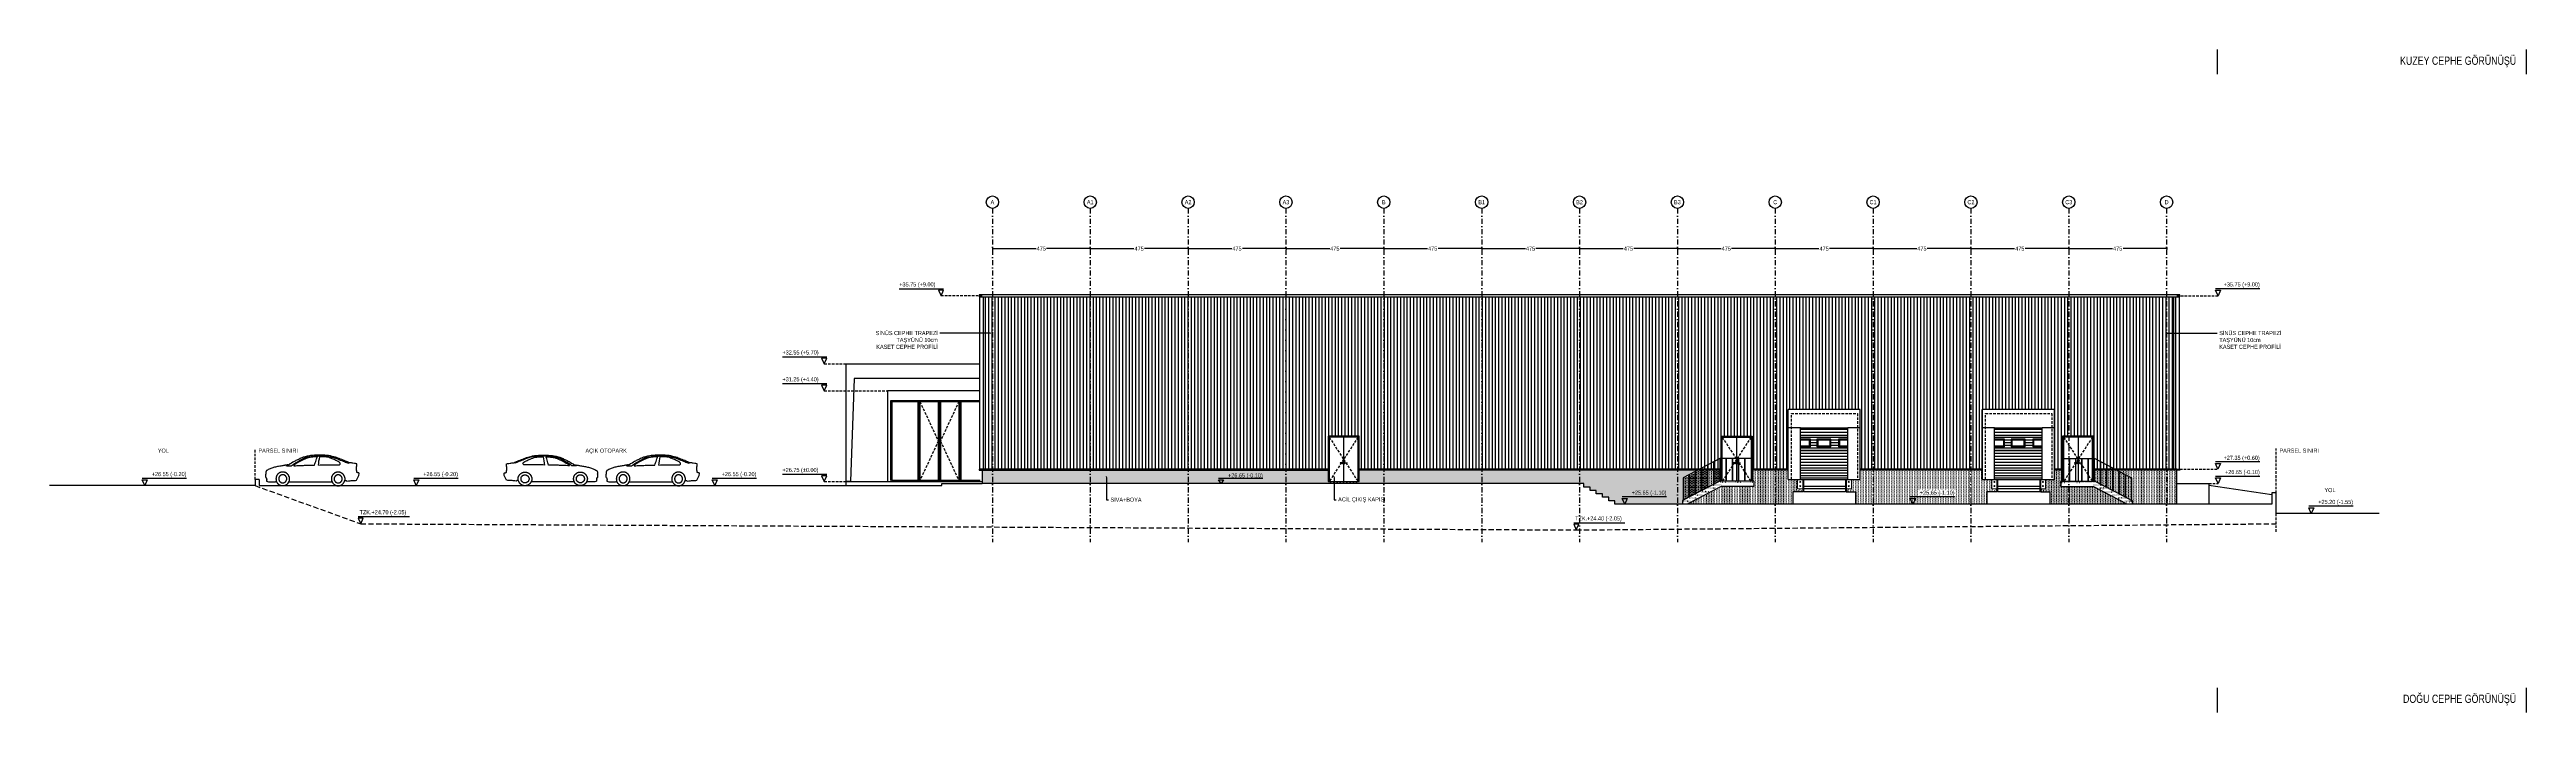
# Model space of a CAD drawing. Header units: centimetres. Extents: x 77182 to 116086, y 20619 to 33555.
# Drawn here: x 97689 to 109712, y 24670 to 27885 of the extents above; entities that cross this region are included whole.
import ezdxf
from ezdxf import colors
from ezdxf.entities.mleader import LeaderData, LeaderLine
from ezdxf.enums import TextEntityAlignment as Align
from ezdxf.math import Vec2, Vec3

# ---------------------------------------------------------------- set-up
doc = ezdxf.new("R2010")
doc.units = ezdxf.units.CM
doc.header["$LTSCALE"] = 100
for name, pattern in [('ACAD_ISO10W100', [18, 12, -3, 0, -3]), ('DASHDOT2', [0.5, 0.25, -0.125, 0, -0.125]), ('DOT2', [0.125, 0, -0.125]), ('HIDDEN2', [0.1875, 0.125, -0.0625])]:
    doc.linetypes.add(name, pattern=pattern)
for name, color, linetype in [('A-ANNO-DIMS', 187, 'Continuous'), ('A-ANNO-GRID', 155, 'DASHDOT2'), ('A-ANNO-IDEN', 50, 'Continuous'), ('A-ANNO-TEXT', 50, 'Continuous'), ('A-ANNO-TTBL', 157, 'Continuous'), ('A-ELEV-01', 255, 'Continuous'), ('A-ELEV-03', 251, 'Continuous'), ('A-ELEV-04', 250, 'Continuous'), ('A-HATCH', 253, 'Continuous'), ('A-VHCL', 8, 'Continuous'), ('L-ERTH', 31, 'Continuous'), ('L-TOPO', 49, 'Continuous'), ('S-CONC', 5, 'Continuous'), ('S-HTCH', 8, 'Continuous')]:
    doc.layers.add(name, color=color, linetype=linetype)
doc.layers.add('FA_ İÇ ÖLÇÜ', color=3, linetype='Continuous', lineweight=18)
doc.styles.add('Fields_100', font='act_simplex.shx', dxfattribs={"width": 0.8, "height": 20})
doc.styles.add('Fields_200', font='act_simplex.shx', dxfattribs={"width": 0.8, "height": 40})
doc.dimstyles.new('FIELDS_100', dxfattribs={"dimscale": 0, "dimtxt": 20, "dimasz": 5, "dimexe": 5, "dimexo": 5, "dimgap": 5, "dimtad": 0, "dimdec": 0, "dimzin": 0, "dimdsep": 46, "dimtxsty": 'Fields_100', "dimblk": 'DOT', "dimcen": 0.09, "dimclrt": 50, "dimadec": 0, "dimazin": 0, "dimtfac": 1, "dimtdec": 0, "dimtix": 1, "dimtofl": 0, "dimtmove": 1, "dimatfit": 3, "dimfxl": 5, "dimfxlon": 1, "dimtolj": 1, "dimtzin": 0, "dimarcsym": 0})
pattern_1 = [(90, (133156.465, 90687.795), (-15.875, 1e-15), [])]
pattern_2 = [(90, (133156.4655, 90687.7946), (-7.9375, 3.96875), [0, -7.9375])]

# ---------------------------------------------------------------- blocks, each defined once
blk = doc.blocks.new('_Dot')
at = {"color": 0, "linetype": 'ByBlock', "lineweight": -2}
blk.add_line((-0.5, 0), (-1, 0), dxfattribs=at)
at = {"color": 0, "linetype": 'ByBlock', "const_width": 0.5}
blk.add_lwpolyline([(-0.25, 0, 1), (0.25, 0, 1)], format="xyb", close=True, dxfattribs=at)
blk = doc.blocks.new('*D26')
at = {"layer": 'A-ANNO-DIMS', "color": 0, "lineweight": -2, "transparency": 16777216}
for p, q in [((102741, 26925), (102741, 26915)), ((102746, 26920), (102953, 26920)), ((103211, 26920), (103004, 26920)), ((103216, 26925), (103216, 26915))]:
    blk.add_line(p, q, dxfattribs=at)
at = {"layer": 'DEFPOINTS', "color": 0, "transparency": 16777216}
for p in [(102741, 27120), (103216, 27120), (103216, 26920)]:
    blk.add_point(p, dxfattribs=at)
at = {"layer": 'A-ANNO-DIMS', "color": 0, "lineweight": -2, "transparency": 16777216, "xscale": 5, "yscale": 5, "zscale": 5, "rotation": 180}
blk.add_blockref('_Dot', (102741, 26920), dxfattribs=at)
at = {"layer": 'A-ANNO-DIMS', "color": 0, "lineweight": -2, "transparency": 16777216, "xscale": 5, "yscale": 5, "zscale": 5}
blk.add_blockref('_Dot', (103216, 26920), dxfattribs=at)
at = {"layer": 'A-ANNO-DIMS', "color": 50, "transparency": 16777216, "insert": (102978, 26920), "char_height": 20, "attachment_point": 5, "style": 'Fields_100'}
blk.add_mtext('\\A1;475', dxfattribs=at)
blk = doc.blocks.new('*D27')
at = {"layer": 'A-ANNO-DIMS', "color": 0, "lineweight": -2, "transparency": 16777216}
for p, q in [((103216, 26925), (103216, 26915)), ((103221, 26920), (103428, 26920)), ((103686, 26920), (103479, 26920)), ((103691, 26925), (103691, 26915))]:
    blk.add_line(p, q, dxfattribs=at)
at = {"layer": 'DEFPOINTS', "color": 0, "transparency": 16777216}
for p in [(103216, 27120), (103691, 27120), (103691, 26920)]:
    blk.add_point(p, dxfattribs=at)
at = {"layer": 'A-ANNO-DIMS', "color": 0, "lineweight": -2, "transparency": 16777216, "xscale": 5, "yscale": 5, "zscale": 5, "rotation": 180}
blk.add_blockref('_Dot', (103216, 26920), dxfattribs=at)
at = {"layer": 'A-ANNO-DIMS', "color": 0, "lineweight": -2, "transparency": 16777216, "xscale": 5, "yscale": 5, "zscale": 5}
blk.add_blockref('_Dot', (103691, 26920), dxfattribs=at)
at = {"layer": 'A-ANNO-DIMS', "color": 50, "transparency": 16777216, "insert": (103453, 26920), "char_height": 20, "attachment_point": 5, "style": 'Fields_100'}
blk.add_mtext('\\A1;475', dxfattribs=at)
blk = doc.blocks.new('*D28')
at = {"layer": 'A-ANNO-DIMS', "color": 0, "lineweight": -2, "transparency": 16777216}
for p, q in [((103691, 26925), (103691, 26915)), ((103696, 26920), (103903, 26920)), ((104161, 26920), (103954, 26920)), ((104166, 26925), (104166, 26915))]:
    blk.add_line(p, q, dxfattribs=at)
at = {"layer": 'DEFPOINTS', "color": 0, "transparency": 16777216}
for p in [(103691, 27120), (104166, 27120), (104166, 26920)]:
    blk.add_point(p, dxfattribs=at)
at = {"layer": 'A-ANNO-DIMS', "color": 0, "lineweight": -2, "transparency": 16777216, "xscale": 5, "yscale": 5, "zscale": 5, "rotation": 180}
blk.add_blockref('_Dot', (103691, 26920), dxfattribs=at)
at = {"layer": 'A-ANNO-DIMS', "color": 0, "lineweight": -2, "transparency": 16777216, "xscale": 5, "yscale": 5, "zscale": 5}
blk.add_blockref('_Dot', (104166, 26920), dxfattribs=at)
at = {"layer": 'A-ANNO-DIMS', "color": 50, "transparency": 16777216, "insert": (103928, 26920), "char_height": 20, "attachment_point": 5, "style": 'Fields_100'}
blk.add_mtext('\\A1;475', dxfattribs=at)
blk = doc.blocks.new('*D29')
at = {"layer": 'A-ANNO-DIMS', "color": 0, "lineweight": -2, "transparency": 16777216}
for p, q in [((104166, 26925), (104166, 26915)), ((104171, 26920), (104378, 26920)), ((104636, 26920), (104429, 26920)), ((104641, 26925), (104641, 26915))]:
    blk.add_line(p, q, dxfattribs=at)
at = {"layer": 'DEFPOINTS', "color": 0, "transparency": 16777216}
for p in [(104166, 27120), (104641, 27120), (104641, 26920)]:
    blk.add_point(p, dxfattribs=at)
at = {"layer": 'A-ANNO-DIMS', "color": 0, "lineweight": -2, "transparency": 16777216, "xscale": 5, "yscale": 5, "zscale": 5, "rotation": 180}
blk.add_blockref('_Dot', (104166, 26920), dxfattribs=at)
at = {"layer": 'A-ANNO-DIMS', "color": 0, "lineweight": -2, "transparency": 16777216, "xscale": 5, "yscale": 5, "zscale": 5}
blk.add_blockref('_Dot', (104641, 26920), dxfattribs=at)
at = {"layer": 'A-ANNO-DIMS', "color": 50, "transparency": 16777216, "insert": (104403, 26920), "char_height": 20, "attachment_point": 5, "style": 'Fields_100'}
blk.add_mtext('\\A1;475', dxfattribs=at)
blk = doc.blocks.new('*D30')
at = {"layer": 'A-ANNO-DIMS', "color": 0, "lineweight": -2, "transparency": 16777216}
for p, q in [((104641, 26925), (104641, 26915)), ((104646, 26920), (104853, 26920)), ((105111, 26920), (104904, 26920)), ((105116, 26925), (105116, 26915))]:
    blk.add_line(p, q, dxfattribs=at)
at = {"layer": 'DEFPOINTS', "color": 0, "transparency": 16777216}
for p in [(104641, 27120), (105116, 27120), (105116, 26920)]:
    blk.add_point(p, dxfattribs=at)
at = {"layer": 'A-ANNO-DIMS', "color": 0, "lineweight": -2, "transparency": 16777216, "xscale": 5, "yscale": 5, "zscale": 5, "rotation": 180}
blk.add_blockref('_Dot', (104641, 26920), dxfattribs=at)
at = {"layer": 'A-ANNO-DIMS', "color": 0, "lineweight": -2, "transparency": 16777216, "xscale": 5, "yscale": 5, "zscale": 5}
blk.add_blockref('_Dot', (105116, 26920), dxfattribs=at)
at = {"layer": 'A-ANNO-DIMS', "color": 50, "transparency": 16777216, "insert": (104878, 26920), "char_height": 20, "attachment_point": 5, "style": 'Fields_100'}
blk.add_mtext('\\A1;475', dxfattribs=at)
blk = doc.blocks.new('*D31')
at = {"layer": 'A-ANNO-DIMS', "color": 0, "lineweight": -2, "transparency": 16777216}
for p, q in [((105116, 26925), (105116, 26915)), ((105121, 26920), (105328, 26920)), ((105586, 26920), (105379, 26920)), ((105591, 26925), (105591, 26915))]:
    blk.add_line(p, q, dxfattribs=at)
at = {"layer": 'DEFPOINTS', "color": 0, "transparency": 16777216}
for p in [(105116, 27120), (105591, 27120), (105591, 26920)]:
    blk.add_point(p, dxfattribs=at)
at = {"layer": 'A-ANNO-DIMS', "color": 0, "lineweight": -2, "transparency": 16777216, "xscale": 5, "yscale": 5, "zscale": 5, "rotation": 180}
blk.add_blockref('_Dot', (105116, 26920), dxfattribs=at)
at = {"layer": 'A-ANNO-DIMS', "color": 0, "lineweight": -2, "transparency": 16777216, "xscale": 5, "yscale": 5, "zscale": 5}
blk.add_blockref('_Dot', (105591, 26920), dxfattribs=at)
at = {"layer": 'A-ANNO-DIMS', "color": 50, "transparency": 16777216, "insert": (105353, 26920), "char_height": 20, "attachment_point": 5, "style": 'Fields_100'}
blk.add_mtext('\\A1;475', dxfattribs=at)
blk = doc.blocks.new('*D32')
at = {"layer": 'A-ANNO-DIMS', "color": 0, "lineweight": -2, "transparency": 16777216}
for p, q in [((105591, 26925), (105591, 26915)), ((105596, 26920), (105803, 26920)), ((106061, 26920), (105854, 26920)), ((106066, 26925), (106066, 26915))]:
    blk.add_line(p, q, dxfattribs=at)
at = {"layer": 'DEFPOINTS', "color": 0, "transparency": 16777216}
for p in [(105591, 27120), (106066, 27120), (106066, 26920)]:
    blk.add_point(p, dxfattribs=at)
at = {"layer": 'A-ANNO-DIMS', "color": 0, "lineweight": -2, "transparency": 16777216, "xscale": 5, "yscale": 5, "zscale": 5, "rotation": 180}
blk.add_blockref('_Dot', (105591, 26920), dxfattribs=at)
at = {"layer": 'A-ANNO-DIMS', "color": 0, "lineweight": -2, "transparency": 16777216, "xscale": 5, "yscale": 5, "zscale": 5}
blk.add_blockref('_Dot', (106066, 26920), dxfattribs=at)
at = {"layer": 'A-ANNO-DIMS', "color": 50, "transparency": 16777216, "insert": (105828, 26920), "char_height": 20, "attachment_point": 5, "style": 'Fields_100'}
blk.add_mtext('\\A1;475', dxfattribs=at)
blk = doc.blocks.new('*D33')
at = {"layer": 'A-ANNO-DIMS', "color": 0, "lineweight": -2, "transparency": 16777216}
for p, q in [((106066, 26925), (106066, 26915)), ((106071, 26920), (106278, 26920)), ((106536, 26920), (106329, 26920)), ((106541, 26925), (106541, 26915))]:
    blk.add_line(p, q, dxfattribs=at)
at = {"layer": 'DEFPOINTS', "color": 0, "transparency": 16777216}
for p in [(106066, 27120), (106541, 27120), (106541, 26920)]:
    blk.add_point(p, dxfattribs=at)
at = {"layer": 'A-ANNO-DIMS', "color": 0, "lineweight": -2, "transparency": 16777216, "xscale": 5, "yscale": 5, "zscale": 5, "rotation": 180}
blk.add_blockref('_Dot', (106066, 26920), dxfattribs=at)
at = {"layer": 'A-ANNO-DIMS', "color": 0, "lineweight": -2, "transparency": 16777216, "xscale": 5, "yscale": 5, "zscale": 5}
blk.add_blockref('_Dot', (106541, 26920), dxfattribs=at)
at = {"layer": 'A-ANNO-DIMS', "color": 50, "transparency": 16777216, "insert": (106303, 26920), "char_height": 20, "attachment_point": 5, "style": 'Fields_100'}
blk.add_mtext('\\A1;475', dxfattribs=at)
blk = doc.blocks.new('*D34')
at = {"layer": 'A-ANNO-DIMS', "color": 0, "lineweight": -2, "transparency": 16777216}
for p, q in [((106541, 26925), (106541, 26915)), ((106546, 26920), (106753, 26920)), ((107011, 26920), (106804, 26920)), ((107016, 26925), (107016, 26915))]:
    blk.add_line(p, q, dxfattribs=at)
at = {"layer": 'DEFPOINTS', "color": 0, "transparency": 16777216}
for p in [(106541, 27120), (107016, 27120), (107016, 26920)]:
    blk.add_point(p, dxfattribs=at)
at = {"layer": 'A-ANNO-DIMS', "color": 0, "lineweight": -2, "transparency": 16777216, "xscale": 5, "yscale": 5, "zscale": 5, "rotation": 180}
blk.add_blockref('_Dot', (106541, 26920), dxfattribs=at)
at = {"layer": 'A-ANNO-DIMS', "color": 0, "lineweight": -2, "transparency": 16777216, "xscale": 5, "yscale": 5, "zscale": 5}
blk.add_blockref('_Dot', (107016, 26920), dxfattribs=at)
at = {"layer": 'A-ANNO-DIMS', "color": 50, "transparency": 16777216, "insert": (106778, 26920), "char_height": 20, "attachment_point": 5, "style": 'Fields_100'}
blk.add_mtext('\\A1;475', dxfattribs=at)
blk = doc.blocks.new('*D35')
at = {"layer": 'A-ANNO-DIMS', "color": 0, "lineweight": -2, "transparency": 16777216}
for p, q in [((107016, 26925), (107016, 26915)), ((107021, 26920), (107228, 26920)), ((107486, 26920), (107279, 26920)), ((107491, 26925), (107491, 26915))]:
    blk.add_line(p, q, dxfattribs=at)
at = {"layer": 'DEFPOINTS', "color": 0, "transparency": 16777216}
for p in [(107016, 27120), (107491, 27120), (107491, 26920)]:
    blk.add_point(p, dxfattribs=at)
at = {"layer": 'A-ANNO-DIMS', "color": 0, "lineweight": -2, "transparency": 16777216, "xscale": 5, "yscale": 5, "zscale": 5, "rotation": 180}
blk.add_blockref('_Dot', (107016, 26920), dxfattribs=at)
at = {"layer": 'A-ANNO-DIMS', "color": 0, "lineweight": -2, "transparency": 16777216, "xscale": 5, "yscale": 5, "zscale": 5}
blk.add_blockref('_Dot', (107491, 26920), dxfattribs=at)
at = {"layer": 'A-ANNO-DIMS', "color": 50, "transparency": 16777216, "insert": (107253, 26920), "char_height": 20, "attachment_point": 5, "style": 'Fields_100'}
blk.add_mtext('\\A1;475', dxfattribs=at)
blk = doc.blocks.new('*D36')
at = {"layer": 'A-ANNO-DIMS', "color": 0, "lineweight": -2, "transparency": 16777216}
for p, q in [((107491, 26925), (107491, 26915)), ((107496, 26920), (107703, 26920)), ((107961, 26920), (107754, 26920)), ((107966, 26925), (107966, 26915))]:
    blk.add_line(p, q, dxfattribs=at)
at = {"layer": 'DEFPOINTS', "color": 0, "transparency": 16777216}
for p in [(107491, 27120), (107966, 27120), (107966, 26920)]:
    blk.add_point(p, dxfattribs=at)
at = {"layer": 'A-ANNO-DIMS', "color": 0, "lineweight": -2, "transparency": 16777216, "xscale": 5, "yscale": 5, "zscale": 5, "rotation": 180}
blk.add_blockref('_Dot', (107491, 26920), dxfattribs=at)
at = {"layer": 'A-ANNO-DIMS', "color": 0, "lineweight": -2, "transparency": 16777216, "xscale": 5, "yscale": 5, "zscale": 5}
blk.add_blockref('_Dot', (107966, 26920), dxfattribs=at)
at = {"layer": 'A-ANNO-DIMS', "color": 50, "transparency": 16777216, "insert": (107728, 26920), "char_height": 20, "attachment_point": 5, "style": 'Fields_100'}
blk.add_mtext('\\A1;475', dxfattribs=at)
blk = doc.blocks.new('CAR ELEV')
at = {"layer": 'A-VHCL'}
for points in [[(-77, 25), (-77, 21)], [(31, 19), (33, 23), (33, 24), (34, 25), (34, 26), (34, 27), (34, 28), (34, 29), (35, 30), (35, 32), (35, 33), (35, 34), (35, 35), (35, 36), (34, 37), (34, 38), (34, 40), (34, 41), (34, 42), (33, 43), (33, 44), (32, 45), (32, 46), (32, 47), (31, 48), (30, 49), (30, 50), (29, 51), (29, 52), (28, 53), (27, 54), (27, 55), (26, 56), (25, 56), (24, 57), (23, 58), (22, 59), (21, 59), (21, 60), (20, 61), (19, 61), (18, 62), (17, 63), (16, 63), (15, 64), (13, 64), (12, 64), (11, 65), (10, 65), (9, 65), (8, 66), (7, 66), (6, 66), (5, 66), (3, 66), (2, 66), (1, 66), (0, 66), (-1, 66), (-2, 66), (-3, 66), (-5, 66), (-6, 65), (-7, 65), (-8, 65), (-9, 64), (-10, 64), (-11, 64), (-12, 63), (-13, 63), (-14, 62), (-15, 62), (-16, 61), (-17, 60), (-18, 60), (-19, 59), (-20, 58), (-21, 57), (-22, 57), (-22, 56), (-23, 55), (-24, 54), (-25, 53), (-25, 52), (-26, 51), (-27, 50), (-27, 49), (-28, 48), (-28, 47), (-29, 46), (-29, 45), (-30, 44), (-30, 43), (-30, 42), (-31, 41), (-31, 40), (-31, 39), (-31, 37), (-31, 36), (-31, 35), (-32, 34), (-32, 33), (-32, 32), (-31, 31), (-31, 29), (-31, 28), (-31, 27), (-31, 26), (-31, 25), (-30, 24), (-30, 23), (-30, 22)], [(303, 25), (303, 26), (303, 27), (304, 28), (304, 29), (304, 30), (304, 32), (304, 33), (304, 34), (304, 35), (304, 36), (304, 37), (303, 38), (303, 40), (303, 41), (303, 42), (302, 43), (302, 44), (301, 45), (301, 46), (300, 47), (300, 48), (299, 49), (299, 50), (298, 51), (298, 52), (297, 53), (296, 54), (295, 55), (295, 56), (294, 56), (293, 57), (292, 58), (291, 59), (290, 59), (289, 60), (288, 61), (287, 61), (286, 62), (285, 62), (284, 63), (283, 63), (282, 64), (281, 64), (280, 64), (279, 65), (278, 65), (277, 65), (276, 65), (274, 65), (273, 66), (272, 66), (271, 66), (270, 66), (269, 66), (268, 65), (266, 65), (265, 65), (264, 65), (263, 65), (262, 64), (261, 64), (260, 64), (259, 63), (258, 63), (257, 62), (255, 62), (254, 61), (253, 61), (253, 60), (252, 60), (251, 59), (250, 58), (249, 57), (248, 57), (247, 56), (246, 55), (246, 54), (245, 53), (244, 52), (244, 51), (243, 50), (242, 49), (242, 48), (241, 47), (241, 46), (240, 45), (240, 44), (239, 43), (239, 42), (239, 41), (238, 40), (238, 39), (238, 38), (238, 37), (238, 35), (238, 34), (238, 33), (238, 32), (238, 31), (238, 30), (238, 29), (238, 27), (238, 26), (238, 25), (239, 24), (241, 19)], [(310, 25), (313, 22)], [(320, 109), (324, 110)], [(360, 26), (371, 49), (372, 59)]]:
    blk.add_lwpolyline(points, dxfattribs=at)
for points in [[(21, 33), (21, 34), (21, 34), (21, 35), (21, 36), (21, 37), (21, 37), (21, 38), (20, 39), (20, 39), (20, 40), (20, 40), (20, 41), (19, 42), (19, 42), (19, 43), (18, 43), (18, 44), (18, 45), (17, 45), (17, 46), (16, 46), (16, 47), (15, 47), (15, 48), (14, 48), (14, 49), (13, 49), (13, 49), (12, 50), (12, 50), (11, 50), (10, 51), (10, 51), (9, 51), (8, 52), (8, 52), (7, 52), (7, 52), (6, 52), (5, 52), (5, 53), (4, 53), (3, 53), (2, 53), (2, 53), (1, 53), (0, 53), (0, 53), (-1, 53), (-2, 52), (-2, 52), (-3, 52), (-4, 52), (-4, 52), (-5, 52), (-6, 51), (-6, 51), (-7, 51), (-7, 51), (-8, 50), (-9, 50), (-9, 50), (-10, 49), (-10, 49), (-11, 48), (-11, 48), (-12, 47), (-12, 47), (-13, 46), (-13, 46), (-14, 45), (-14, 45), (-14, 44), (-15, 44), (-15, 43), (-16, 43), (-16, 42), (-16, 41), (-16, 41), (-17, 40), (-17, 39), (-17, 39), (-17, 38), (-17, 38), (-18, 37), (-18, 36), (-18, 36), (-18, 35), (-18, 34), (-18, 33), (-18, 33), (-18, 32), (-18, 31), (-18, 31), (-18, 30), (-18, 29), (-17, 29), (-17, 28), (-17, 27), (-17, 27), (-17, 26), (-16, 26), (-16, 25), (-16, 24), (-16, 24), (-15, 23), (-15, 23), (-14, 22), (-14, 21), (-14, 21), (-13, 20), (-13, 20), (-12, 19), (-12, 19), (-11, 18), (-11, 18), (-10, 18), (-10, 17), (-9, 17), (-9, 16), (-8, 16), (-7, 16), (-7, 15), (-6, 15), (-6, 15), (-5, 15), (-4, 14), (-4, 14), (-3, 14), (-2, 14), (-2, 14), (-1, 14), (0, 14), (0, 14), (1, 14), (2, 14), (2, 14), (3, 14), (4, 14), (5, 14), (5, 14), (6, 14), (7, 14), (7, 14), (8, 15), (8, 15), (9, 15), (10, 15), (10, 16), (11, 16), (12, 16), (12, 17), (13, 17), (13, 17), (14, 18), (14, 18), (15, 19), (15, 19), (16, 20), (16, 20), (17, 21), (17, 21), (18, 22), (18, 22), (18, 23), (19, 23), (19, 24), (19, 25), (20, 25), (20, 26), (20, 26), (20, 27), (20, 28), (21, 28), (21, 29), (21, 30), (21, 30), (21, 31), (21, 32), (21, 32)], [(290, 33), (290, 33), (290, 34), (290, 35), (290, 35), (290, 36), (290, 37), (290, 37), (290, 38), (289, 39), (289, 39), (289, 40), (289, 41), (288, 41), (288, 42), (288, 42), (287, 43), (287, 44), (287, 44), (286, 45), (286, 45), (285, 46), (285, 46), (284, 47), (284, 47), (283, 48), (283, 48), (282, 48), (282, 49), (281, 49), (281, 50), (280, 50), (280, 50), (279, 50), (278, 51), (278, 51), (277, 51), (276, 51), (276, 52), (275, 52), (274, 52), (274, 52), (273, 52), (272, 52), (272, 52), (271, 52), (270, 52), (270, 52), (269, 52), (268, 52), (268, 52), (267, 52), (266, 52), (266, 52), (265, 51), (264, 51), (264, 51), (263, 51), (262, 50), (262, 50), (261, 50), (261, 49), (260, 49), (259, 49), (259, 48), (258, 48), (258, 47), (257, 47), (257, 46), (256, 46), (256, 45), (256, 45), (255, 44), (255, 44), (254, 43), (254, 43), (254, 42), (253, 41), (253, 41), (253, 40), (252, 40), (252, 39), (252, 38), (252, 38), (252, 37), (252, 36), (251, 36), (251, 35), (251, 34), (251, 34), (251, 33), (251, 32), (251, 32), (251, 31), (251, 30), (251, 30), (252, 29), (252, 28), (252, 28), (252, 27), (252, 26), (252, 26), (253, 25), (253, 24), (253, 24), (254, 23), (254, 23), (254, 22), (255, 21), (255, 21), (256, 20), (256, 20), (256, 19), (257, 19), (257, 18), (258, 18), (258, 17), (259, 17), (259, 17), (260, 16), (261, 16), (261, 16), (262, 15), (262, 15), (263, 15), (264, 14), (264, 14), (265, 14), (266, 14), (266, 14), (267, 13), (268, 13), (268, 13), (269, 13), (270, 13), (270, 13), (271, 13), (272, 13), (272, 13), (273, 13), (274, 13), (274, 13), (275, 13), (276, 14), (276, 14), (277, 14), (278, 14), (278, 14), (279, 15), (280, 15), (280, 15), (281, 16), (281, 16), (282, 16), (282, 17), (283, 17), (283, 18), (284, 18), (284, 19), (285, 19), (285, 20), (286, 20), (286, 21), (287, 21), (287, 22), (287, 22), (288, 23), (288, 23), (288, 24), (289, 25), (289, 25), (289, 26), (289, 27), (290, 27), (290, 28), (290, 29), (290, 29), (290, 30), (290, 31), (290, 31), (290, 32)]]:
    blk.add_lwpolyline(points, close=True, dxfattribs=at)
blk.add_arc((56, 96), 0.05, 235.7336, 272.9378, dxfattribs=at)
for points, knots in [([(324, 110), (323, 111), (319, 114), (302, 121), (274, 132), (253, 140), (215, 148), (178, 148), (149, 147), (125, 144), (104, 139), (91, 133), (73, 125), (59, 118), (41, 107), (29, 100)], [1770.469007, 1770.469007, 1770.469007, 1770.469007, 1771.036382, 1772.036382, 1773.036382, 1774.036382, 1775.036382, 1776.036382, 1777.036382, 1778.036382, 1779.036382, 1780.036382, 1781.036382, 1782.036382, 1783.036382, 1783.036382, 1783.036382, 1783.036382]), ([(43, 96), (55, 106), (74, 117), (94, 128), (110, 135), (125, 139), (136, 141), (157, 143), (179, 144), (205, 144), (227, 141), (251, 136), (259, 133), (289, 121), (313, 112), (317, 110), (320, 109)], [0, 0, 0, 0, 1, 2, 3, 4, 5, 6, 7, 8, 9, 10, 11, 12, 13, 13.896499, 13.896499, 13.896499, 13.896499]), ([(169, 140), (166, 140), (155, 140), (132, 137), (118, 133), (85, 119), (65, 106), (56, 99), (54, 97), (56, 96), (56, 96), (56, 96), (56, 96)], [9.680962, 9.680962, 9.680962, 9.680962, 10, 11, 12, 13, 14, 15, 15.803226, 15.803226, 15.803226, 15.820781, 15.820781, 15.820781, 15.820781]), ([(276, 101), (280, 104), (281, 107), (280, 111), (273, 116), (255, 125), (237, 132), (227, 136), (213, 139), (201, 140), (190, 140), (182, 140), (181, 140)], [0, 0, 0, 0, 1, 2, 3, 4, 5, 6, 7, 8, 9, 9.109191, 9.109191, 9.109191, 9.109191]), ([(-78, 32), (-78, 32), (-77, 32), (-78, 32), (-78, 32), (-77, 32), (-77, 32)], [24.695495, 24.695495, 24.695495, 24.695495, 25.695495, 25.695495, 25.695495, 26.695495, 26.695495, 26.695495, 26.695495]), ([(-77, 21), (-74, 20), (-69, 19), (-52, 18), (-35, 18)], [41.009942, 41.009942, 41.009942, 41.009942, 41.695495, 42.695495, 42.695495, 42.695495, 42.695495]), ([(-35, 18), (-34, 17), (-32, 17), (-30, 20), (-30, 22)], [42.695495, 42.695495, 42.695495, 42.695495, 43.695495, 44.695495, 44.695495, 44.695495, 44.695495]), ([(17, 99), (16, 98), (18, 97), (26, 96), (36, 96), (42, 96), (43, 96)], [0.216109, 0.216109, 0.216109, 0.216109, 1, 2, 3, 3.225062, 3.225062, 3.225062, 3.225062]), ([(31, 19), (36, 19), (40, 19), (44, 19), (161, 19), (197, 19), (241, 19)], [840.323605, 840.323605, 840.323605, 840.323605, 840.3472055, 840.3472055, 840.3472055, 841.0355514, 841.0355514, 841.0355514, 841.0355514]), ([(56, 96), (65, 97), (75, 97), (86, 98), (93, 98), (118, 99), (140, 100), (156, 100)], [3.917744, 3.917744, 3.917744, 3.917744, 4.57432, 4.57432, 4.57432, 5, 5.974442, 5.974442, 5.974442, 5.974442]), ([(175, 100), (185, 101), (211, 101), (249, 102), (276, 101)], [6.373664, 6.373664, 6.373664, 6.373664, 7, 7.863882, 7.863882, 7.863882, 7.863882]), ([(313, 22), (317, 23), (330, 24), (348, 25), (358, 26), (360, 26), (360, 26)], [1704.300086, 1704.300086, 1704.300086, 1704.300086, 1705.127833, 1706.127833, 1707.127833, 1707.396865, 1707.396865, 1707.396865, 1707.396865]), ([(372, 59), (372, 59), (372, 60), (372, 60), (372, 60), (370, 62), (370, 62), (368, 62), (366, 62), (365, 63), (363, 63), (361, 64), (361, 65), (361, 73), (361, 74), (360, 74), (359, 75), (359, 92), (359, 92), (360, 92), (361, 92), (361, 93), (361, 105), (361, 105), (361, 106), (357, 106), (342, 110), (333, 110), (324, 110)], [1745.422192, 1745.422192, 1745.422192, 1745.422192, 1745.469007, 1746.469007, 1747.469007, 1748.469007, 1749.469007, 1750.469007, 1751.469007, 1752.469007, 1753.469007, 1754.469007, 1755.469007, 1756.469007, 1757.469007, 1758.469007, 1759.469007, 1760.469007, 1761.469007, 1762.469007, 1763.469007, 1764.469007, 1765.469007, 1766.469007, 1767.469007, 1768.469007, 1769.469007, 1770.469007, 1770.469007, 1770.469007, 1770.469007])]:
    blk.add_open_spline(points, degree=3, knots=knots, dxfattribs=at)
for points in [[(156, 100), (158, 106), (164, 125), (168, 138), (169, 140)], [(175, 100), (176, 110), (179, 129), (181, 140)], [(-81, 55), (-81, 55), (-82, 55), (-82, 54)], [(-82, 54), (-82, 54), (-82, 54), (-82, 53)], [(-82, 53), (-82, 51), (-82, 48), (-82, 46)], [(-82, 46), (-82, 44), (-81, 42), (-81, 40)], [(-80, 67), (-81, 66), (-81, 66), (-81, 66)], [(-81, 66), (-81, 63), (-81, 61), (-81, 58)], [(-81, 58), (-81, 58), (-81, 58), (-80, 58)], [(-80, 55), (-81, 55), (-81, 55), (-81, 55)], [(-81, 40), (-81, 40), (-81, 40), (-81, 39)], [(-81, 39), (-80, 39), (-80, 39), (-79, 39)], [(-79, 69), (-80, 68), (-80, 67), (-80, 67)], [(-80, 58), (-80, 57), (-80, 56), (-80, 55)], [(-77, 73), (-77, 73), (-78, 72), (-79, 71)], [(-79, 71), (-79, 70), (-79, 70), (-79, 69)], [(-79, 39), (-79, 39), (-79, 39), (-79, 38)], [(-79, 38), (-79, 38), (-78, 38), (-78, 37)], [(-78, 37), (-78, 37), (-78, 37), (-78, 36)], [(-78, 36), (-77, 36), (-77, 35), (-77, 35)], [(-77, 33), (-77, 33), (-78, 33), (-78, 32)], [(-78, 32), (-78, 32), (-78, 32), (-78, 32)], [(-78, 32), (-78, 32), (-78, 32), (-78, 32)], [(-78, 32), (-78, 32), (-78, 32), (-78, 32)], [(29, 100), (28, 100), (27, 99), (26, 100), (26, 101), (24, 101), (23, 100), (17, 99), (15, 99), (-2, 96), (-24, 92), (-43, 88), (-60, 82), (-71, 77), (-77, 73)], [(-77, 35), (-77, 35), (-77, 34), (-77, 34)], [(-77, 34), (-77, 34), (-77, 34), (-77, 34)], [(-77, 34), (-77, 34), (-77, 34), (-77, 33)], [(-77, 33), (-77, 33), (-77, 33), (-77, 33)], [(-77, 32), (-77, 32), (-77, 31), (-77, 31)], [(-77, 31), (-77, 31), (-77, 30), (-77, 30)], [(-77, 30), (-77, 30), (-77, 29), (-76, 29)], [(-76, 27), (-77, 27), (-77, 27), (-77, 27)], [(-77, 27), (-77, 26), (-77, 26), (-77, 25)], [(-76, 29), (-76, 29), (-76, 28), (-76, 27)], [(-76, 27), (-76, 27), (-76, 27), (-76, 27)], [(-76, 27), (-76, 27), (-76, 27), (-76, 27)], [(303, 25), (305, 25), (308, 25), (310, 25)]]:
    blk.add_open_spline(points, degree=3, dxfattribs=at)
for points, weights, knots in [([(-30, 22), (-25, 8), (-13, 0), (1, 0), (16, 0), (28, 8), (31, 19)], [1, 0.88069280985, 0.88069280985, 1, 0.88069280985, 0.88069280985, 1], [44.695495, 44.695495, 44.695495, 44.695495, 439.948513, 439.948513, 439.948513, 835.201531, 835.201531, 835.201531, 835.201531]), ([(241, 19), (247, 6), (258, -1), (272, -1), (287, 0), (299, 10), (303, 25)], [0.958614492935, 0.86503458978, 0.878829758802, 1, 0.863262235317, 0.863262235317, 1], [897.63483, 897.63483, 897.63483, 897.63483, 1273.482864, 1273.482864, 1273.482864, 1697.618523, 1697.618523, 1697.618523, 1697.618523])]:
    blk.add_rational_spline(points, weights, degree=3, knots=knots, dxfattribs=at)
blk = doc.blocks.new('*D37')
at = {"layer": 'A-ANNO-DIMS', "color": 0, "lineweight": -2, "transparency": 16777216}
for p, q in [((102266, 26925), (102266, 26915)), ((102271, 26920), (102478, 26920)), ((102736, 26920), (102529, 26920)), ((102741, 26925), (102741, 26915))]:
    blk.add_line(p, q, dxfattribs=at)
at = {"layer": 'DEFPOINTS', "color": 0, "transparency": 16777216}
for p in [(102266, 27120), (102741, 27120), (102741, 26920)]:
    blk.add_point(p, dxfattribs=at)
at = {"layer": 'A-ANNO-DIMS', "color": 0, "lineweight": -2, "transparency": 16777216, "xscale": 5, "yscale": 5, "zscale": 5, "rotation": 180}
blk.add_blockref('_Dot', (102266, 26920), dxfattribs=at)
at = {"layer": 'A-ANNO-DIMS', "color": 0, "lineweight": -2, "transparency": 16777216, "xscale": 5, "yscale": 5, "zscale": 5}
blk.add_blockref('_Dot', (102741, 26920), dxfattribs=at)
at = {"layer": 'A-ANNO-DIMS', "color": 50, "transparency": 16777216, "insert": (102503, 26920), "char_height": 20, "attachment_point": 5, "style": 'Fields_100'}
blk.add_mtext('\\A1;475', dxfattribs=at)

msp = doc.modelspace()

# ---------------------------------------------------------------- hatches: boundary and pattern name
at = {"layer": 'A-HATCH'}
h = msp.add_hatch(dxfattribs=at)
h.set_pattern_fill('LINE', color=256, scale=5, angle=90)
h.set_pattern_definition(pattern_1)
h.paths.add_polyline_path([(108000.7, 26685.4), (102230.7, 26685.4), (102230.7, 25850.4), (103895.7, 25850.4), (103895.7, 26010.4), (104045.7, 26010.4), (104045.7, 25850.4), (105697.4, 25850.4), (105797.1, 25902.6), (105803.2, 25902.6), (105803.2, 26010.4), (105953.2, 26010.4), (105953.2, 25902.6), (105956.2, 25902.6), (105956.2, 25850.4), (106128.2, 25850.4), (106128.2, 26140.4), (106478.2, 26140.4), (106478.2, 25850.4), (107070.7, 25850.4), (107070.7, 26140.4), (107420.7, 26140.4), (107420.7, 25850.4), (107457.7, 25850.4), (107460.7, 26010.4), (107610.7, 26010.4), (107610.7, 25902.6), (107616.9, 25902.6), (107716.6, 25850.4), (108000.7, 25850.4)])
h = msp.add_hatch(dxfattribs=at)
h.set_pattern_fill('LINE', color=256, scale=5, angle=90)
h.set_pattern_definition(pattern_1)
h.paths.add_polyline_path([(105738.2, 25870.7), (105709.2, 25855.5), (105709.2, 25850.4), (105738.2, 25850.4)])
h = msp.add_hatch(dxfattribs=at)
h.set_pattern_fill('LINE', color=256, scale=5, angle=90)
h.set_pattern_definition(pattern_1)
h.paths.add_polyline_path([(105768.2, 25886.4), (105739.2, 25871.2), (105739.2, 25850.4), (105768.2, 25850.4)])
h = msp.add_hatch(dxfattribs=at)
h.set_pattern_fill('LINE', color=256, scale=5, angle=90)
h.set_pattern_definition(pattern_1)
h.paths.add_polyline_path([(105798.2, 25901.6), (105797.3, 25901.6), (105769.2, 25886.9), (105769.2, 25850.4), (105798.2, 25850.4)])
h = msp.add_hatch(dxfattribs=at)
h.set_pattern_fill('LINE', color=256, scale=5, angle=90)
h.set_pattern_definition(pattern_1)
h.paths.add_polyline_path([(107675.7, 25870.7), (107675.7, 25850.4), (107704.7, 25850.4), (107704.7, 25855.5)])
h.paths.add_polyline_path([(107674.7, 25871.2), (107645.7, 25886.4), (107645.7, 25850.4), (107674.7, 25850.4)])
h.paths.add_polyline_path([(107644.7, 25886.9), (107616.7, 25901.6), (107615.7, 25901.6), (107615.7, 25850.4), (107644.7, 25850.4)])
h = msp.add_hatch(dxfattribs=at)
h.set_pattern_fill('DOTS', color=256, scale=5, angle=90)
h.set_pattern_definition(pattern_2)
h.paths.add_polyline_path([(102215.7, 25780.4), (103895.7, 25780.4), (103895.7, 25845.4), (102215.7, 25845.4)])
h = msp.add_hatch(dxfattribs=at)
h.set_pattern_fill('DOTS', color=256, scale=5, angle=90)
h.set_pattern_definition(pattern_2)
h.paths.add_polyline_path([(103895.7, 25780.4), (104045.7, 25780.4), (104045.7, 25790.4), (103895.7, 25790.4)])
h = msp.add_hatch(dxfattribs=at)
h.set_pattern_fill('DOTS', color=256, scale=5, angle=90)
h.set_pattern_definition(pattern_2)
h.paths.add_polyline_path([(104045.7, 25780.4), (104045.7, 25845.4), (105687.9, 25845.4), (105618.2, 25808.9), (105618.2, 25698.9), (105616.2, 25697.9), (105616.2, 25680.4), (105287.3, 25680.4), (105287.3, 25697.1), (105257.3, 25697.1), (105257.3, 25713.7), (105227.3, 25713.7), (105227.3, 25730.4), (105197.3, 25730.4), (105197.3, 25747.1), (105167.3, 25747.1), (105167.3, 25763.7), (105137.3, 25763.7), (105137.3, 25780.4)])
h = msp.add_hatch(dxfattribs=at)
h.set_pattern_fill('DOTS', color=256, scale=5, angle=90)
h.set_pattern_definition(pattern_2)
h.paths.add_polyline_path([(105648.2, 25823.5), (105619.2, 25808.3), (105619.2, 25699.5), (105648.2, 25714.6)])
h = msp.add_hatch(dxfattribs=at)
h.set_pattern_fill('DOTS', color=256, scale=5, angle=90)
h.set_pattern_definition(pattern_2)
h.paths.add_polyline_path([(105642.2, 25680.4), (105642.2, 25682.1), (105803.5, 25766.6), (105961.2, 25766.6), (105961.2, 25792.6), (105956.2, 25792.6), (105956.2, 25845.4), (106128.2, 25845.4), (106128.2, 25800.4), (106174.2, 25800.4), (106174.2, 25754.4), (106199.2, 25754.4), (106199.2, 25740.4), (106152.3, 25740.4), (106152.3, 25680.4)])
h = msp.add_hatch(dxfattribs=at)
h.set_pattern_fill('DOTS', color=256, scale=5, angle=90)
h.set_pattern_definition(pattern_2)
h.paths.add_polyline_path([(105678.2, 25839.2), (105649.2, 25824), (105649.2, 25715.2), (105678.2, 25730.4)])
h = msp.add_hatch(dxfattribs=at)
h.set_pattern_fill('DOTS', color=256, scale=5, angle=90)
h.set_pattern_definition(pattern_2)
h.paths.add_polyline_path([(105708.2, 25845.4), (105690, 25845.4), (105679.2, 25839.8), (105679.2, 25730.9), (105708.2, 25746.1)])
h = msp.add_hatch(dxfattribs=at)
h.set_pattern_fill('DOTS', color=256, scale=5, angle=90)
h.set_pattern_definition(pattern_2)
h.paths.add_polyline_path([(105738.2, 25845.4), (105709.2, 25845.4), (105709.2, 25746.6), (105738.2, 25761.8)])
h = msp.add_hatch(dxfattribs=at)
h.set_pattern_fill('DOTS', color=256, scale=5, angle=90)
h.set_pattern_definition(pattern_2)
h.paths.add_polyline_path([(105768.2, 25845.4), (105739.2, 25845.4), (105739.2, 25762.3), (105768.2, 25777.5)])
h = msp.add_hatch(dxfattribs=at)
h.set_pattern_fill('DOTS', color=256, scale=5, angle=90)
h.set_pattern_definition(pattern_2)
h.paths.add_polyline_path([(105798.2, 25845.4), (105769.2, 25845.4), (105769.2, 25778), (105797.1, 25792.6), (105798.2, 25792.6)])
h = msp.add_hatch(dxfattribs=at)
h.set_pattern_fill('DOTS', color=256, scale=5, angle=90)
h.set_pattern_definition(pattern_2)
h.paths.add_polyline_path([(106457.3, 25680.4), (106457.3, 25740.4), (106410.3, 25740.4), (106410.3, 25755.4), (106435.3, 25755.4), (106435.3, 25800.4), (106478.2, 25800.4), (106478.2, 25845.4), (107070.7, 25845.4), (107070.7, 25800.4), (107116.7, 25800.4), (107116.7, 25754.4), (107141.7, 25754.4), (107141.7, 25740.4), (107094.8, 25740.4), (107094.8, 25680.4)])
h = msp.add_hatch(dxfattribs=at)
h.set_pattern_fill('DOTS', color=256, scale=5, angle=90)
h.set_pattern_definition(pattern_2)
h.paths.add_polyline_path([(107399.8, 25680.4), (107399.8, 25740.4), (107352.8, 25740.4), (107352.8, 25755.4), (107377.8, 25755.4), (107377.8, 25800.4), (107420.7, 25800.4), (107420.7, 25845.4), (107457.7, 25845.4), (107457.7, 25792.6), (107452.7, 25792.6), (107452.7, 25766.6), (107610.5, 25766.6), (107771.7, 25682.1), (107771.7, 25680.4)])
h = msp.add_hatch(dxfattribs=at)
h.set_pattern_fill('DOTS', color=256, scale=5, angle=90)
h.set_pattern_definition(pattern_2)
h.paths.add_polyline_path([(107794.7, 25808.3), (107765.7, 25823.5), (107765.7, 25714.6), (107794.7, 25699.5)])
h.paths.add_polyline_path([(107734.7, 25839.8), (107724, 25845.4), (107705.7, 25845.4), (107705.7, 25746.1), (107734.7, 25730.9)])
h.paths.add_polyline_path([(107764.7, 25824), (107735.7, 25839.2), (107735.7, 25730.4), (107764.7, 25715.2)])
h.paths.add_polyline_path([(107704.7, 25845.4), (107675.7, 25845.4), (107675.7, 25761.8), (107704.7, 25746.6)])
h.paths.add_polyline_path([(107674.7, 25845.4), (107645.7, 25845.4), (107645.7, 25777.5), (107674.7, 25762.3)])
h.paths.add_polyline_path([(107644.7, 25845.4), (107615.7, 25845.4), (107615.7, 25792.6), (107616.9, 25792.6), (107644.7, 25778)])
h = msp.add_hatch(dxfattribs=at)
h.set_pattern_fill('DOTS', color=256, scale=5, angle=90)
h.set_pattern_definition(pattern_2)
h.paths.add_polyline_path([(107797.7, 25680.4), (107797.7, 25697.9), (107795.7, 25698.9), (107795.7, 25808.9), (107726.1, 25845.4), (108015.7, 25845.4), (108015.7, 25680.4)])

# ---------------------------------------------------------------- linework, layer by layer
at = {"color": 18, "true_color": 0x000000}
for p, q in [((106128.2, 26140.4), (106128.2, 26140.4)), ((106128.2, 26140.4), (106128.2, 26140.4)), ((106128.2, 26140.4), (106128.2, 26140.4)), ((106128.2, 26140.4), (106128.2, 26140.4)), ((106128.2, 26140.4), (106128.2, 26140.4)), ((106128.2, 26140.4), (106128.2, 26140.4)), ((106128.2, 26140.4), (106128.2, 26140.4)), ((106128.2, 26140.4), (106128.2, 26140.4)), ((106478.2, 26140.4), (106478.2, 26140.4)), ((106478.2, 26140.4), (106478.2, 26140.4)), ((106478.2, 26140.4), (106478.2, 26140.4)), ((106478.2, 26140.4), (106478.2, 26140.4)), ((106478.2, 26140.4), (106478.2, 26140.4)), ((106478.2, 26140.4), (106478.2, 26140.4)), ((106478.2, 26140.4), (106478.2, 26140.4)), ((106478.2, 26140.4), (106478.2, 26140.4)), ((107070.7, 26140.4), (107070.7, 26140.4)), ((107070.7, 26140.4), (107070.7, 26140.4)), ((107070.7, 26140.4), (107070.7, 26140.4)), ((107070.7, 26140.4), (107070.7, 26140.4)), ((107070.7, 26140.4), (107070.7, 26140.4)), ((107070.7, 26140.4), (107070.7, 26140.4)), ((107070.7, 26140.4), (107070.7, 26140.4)), ((107070.7, 26140.4), (107070.7, 26140.4)), ((107420.7, 26140.4, 0), (107420.7, 26140.4, 0)), ((107420.7, 26140.4, 0), (107420.7, 26140.4, 0)), ((107420.7, 26140.4, 0), (107420.7, 26140.4, 0)), ((107420.7, 26140.4, 0), (107420.7, 26140.4, 0)), ((107420.7, 26140.4, 0), (107420.7, 26140.4, 0)), ((107420.7, 26140.4, 0), (107420.7, 26140.4, 0)), ((107420.7, 26140.4, 0), (107420.7, 26140.4, 0)), ((107420.7, 26140.4, 0), (107420.7, 26140.4, 0))]:
    msp.add_line(p, q, dxfattribs=at)
at = {"layer": 'A-ANNO-DIMS', "linetype": 'HIDDEN2'}
for p, q in [((102215.8, 26690.4), (102016.2, 26690.4)), ((108015.7, 26690.4), (108215.3, 26690.4)), ((101449.2, 26360.4), (101555.7, 26360.4)), ((101449.2, 26230.4), (101756.2, 26229.9)), ((98686.4, 25800.4), (98686.4, 25950.3)), ((108496.7, 25546.5), (108496.7, 25950.3)), ((101449.2, 25790.4), (101555.7, 25790.4)), ((108029.7, 25850.4), (108214.9, 25850.4)), ((108170.7, 25780.4), (108215.3, 25780.4))]:
    msp.add_line(p, q, dxfattribs=at)
at = {"layer": 'A-ANNO-DIMS'}
for points in [[(101813.6, 26725.4), (102028.7, 26725.4)], [(108417.9, 26725.4), (108202.8, 26725.4)], [(101246.6, 26395.4), (101461.7, 26395.4)], [(101246.6, 26265.4), (101461.7, 26265.4)], [(108417.6, 25885.4), (108202.4, 25885.4)], [(98353.5, 25805.4), (98138.3, 25805.4)], [(99671.6, 25805.4), (99456.5, 25805.4)], [(101120.1, 25805.4), (100905, 25805.4)], [(101246.6, 25825.4), (101461.7, 25825.4)], [(103578.4, 25805.4), (103363.2, 25805.4)], [(108417.9, 25815.4), (108202.8, 25815.4)], [(99186.9, 25620.4), (99435.9, 25620.4)], [(105537.6, 25715.4), (105322.5, 25715.4)], [(106936.4, 25715.4), (106721.3, 25715.4)], [(108870.7, 25670.4), (108655.6, 25670.4)], [(105087.4, 25590.4), (105336.4, 25590.4)]]:
    msp.add_lwpolyline(points, dxfattribs=at)
for points in [[(102016.2, 26690.4), (102028.7, 26717.9), (102003.7, 26717.9)], [(108215.3, 26690.4), (108202.8, 26717.9), (108227.8, 26717.9)], [(101449.2, 26360.4), (101461.7, 26387.9), (101436.7, 26387.9)], [(101449.2, 26230.4), (101461.7, 26257.9), (101436.7, 26257.9)], [(108214.9, 25850.4), (108202.4, 25877.9), (108227.4, 25877.9)], [(98150.8, 25770.4), (98138.3, 25797.9), (98163.3, 25797.9)], [(99469, 25770.4), (99456.5, 25797.9), (99481.5, 25797.9)], [(100917.5, 25770.4), (100905, 25797.9), (100930, 25797.9)], [(101449.2, 25790.4), (101461.7, 25817.9), (101436.7, 25817.9)], [(103375.7, 25780.4), (103363.2, 25797.9), (103388.2, 25797.9)], [(108215.3, 25780.4), (108202.8, 25807.9), (108227.8, 25807.9)], [(99199.4, 25585.4), (99211.9, 25612.9), (99186.9, 25612.9)], [(105335, 25680.4), (105322.5, 25707.9), (105347.5, 25707.9)], [(106733.8, 25680.4), (106721.3, 25707.9), (106746.3, 25707.9)], [(108668.1, 25635.4), (108655.6, 25662.9), (108680.6, 25662.9)], [(105099.9, 25555.4), (105112.4, 25582.9), (105087.4, 25582.9)]]:
    msp.add_lwpolyline(points, close=True, dxfattribs=at)
at = {"layer": 'A-ANNO-GRID'}
for p, q in [((102265.7, 27115.2), (102265.7, 25496.8)), ((102740.7, 27115.2), (102740.7, 25496.8)), ((103215.7, 27115.2), (103215.7, 25496.8)), ((103690.7, 27115.2), (103690.7, 25496.8)), ((104165.7, 27115.2), (104165.7, 25496.8)), ((104640.7, 27115.2), (104640.7, 25496.8)), ((105115.7, 27115.2), (105115.7, 25496.8)), ((105590.7, 27115.2), (105590.7, 25496.8)), ((106065.7, 27115.2), (106065.7, 25496.8)), ((106540.7, 27115.2), (106540.7, 25496.8)), ((107015.7, 27115.2), (107015.7, 25496.8)), ((107490.7, 27115.2), (107490.7, 25496.8)), ((107965.7, 27115.2), (107965.7, 25496.8))]:
    msp.add_line(p, q, dxfattribs=at)
at = {"layer": 'A-ANNO-GRID', "linetype": 'Continuous', "ltscale": 10}
for centre in [(102265.7, 27145.2), (102740.7, 27145.2), (103215.7, 27145.2), (103690.7, 27145.2), (104165.7, 27145.2), (104640.7, 27145.2), (105115.7, 27145.2), (105590.7, 27145.2), (106065.7, 27145.2), (106540.7, 27145.2), (107015.7, 27145.2), (107490.7, 27145.2), (107965.7, 27145.2)]:
    msp.add_circle(centre, 30, dxfattribs=at)
at = {"layer": 'A-ANNO-TTBL'}
for points in [[(108212.4, 27765.4), (108212.4, 27885.4)], [(109712.4, 27765.4), (109712.4, 27885.4)], [(108212.4, 24670.4), (108212.4, 24790.4)], [(109712.4, 24670.4), (109712.4, 24790.4)]]:
    msp.add_lwpolyline(points, dxfattribs=at)
at = {"layer": 'A-ELEV-01'}
for p, q in [((108030.1, 26695.4), (102201.4, 26695.4)), ((102201.4, 26695.4), (102201.4, 26685.4)), ((108030.1, 26685.4), (108030.1, 26695.4)), ((102201.4, 26685.4), (108030.1, 26685.4)), ((102203.7, 26685.4), (102203.7, 25850.4)), ((102220.7, 26685.4), (102220.7, 25850.4)), ((102230.7, 26685.4), (102230.7, 25850.4)), ((103214.5, 26685.6), (103217, 26685.6)), ((104164.5, 26685.6), (104167, 26685.6)), ((105114.5, 26685.6), (105117, 26685.6)), ((106064.5, 26685.6), (106067, 26685.6)), ((107014.5, 26685.6), (107017, 26685.6)), ((108000.7, 25850.4), (108000.7, 26685.4)), ((108010.7, 25850.4), (108010.7, 26685.4)), ((108027.7, 25850.4), (108027.7, 26685.4)), ((106128.2, 25800.4), (106128.2, 26050.4)), ((106188.2, 26050.4), (106418.2, 26050.4)), ((106188.2, 25800.4), (106188.2, 26050.4)), ((106418.2, 25800.4), (106418.2, 26050.4)), ((106478.2, 25800.4), (106478.2, 26050.4)), ((107070.7, 25800.4), (107070.7, 26050.4)), ((107130.7, 26050.4), (107360.7, 26050.4, 0)), ((107130.7, 25800.4), (107130.7, 26050.4)), ((107360.7, 25800.4, 0), (107360.7, 26050.4, 0)), ((107420.7, 25800.4, 0), (107420.7, 26050.4, 0)), ((105797.1, 25902.6), (105618.2, 25808.9)), ((105797.3, 25901.6), (105619.2, 25808.3)), ((105708.2, 25746.1), (105708.2, 25854.9)), ((105709.2, 25746.6), (105709.2, 25855.5)), ((105738.2, 25761.8), (105738.2, 25870.7)), ((105739.2, 25762.3), (105739.2, 25871.2)), ((105768.2, 25777.5), (105768.2, 25886.4)), ((105769.2, 25778), (105769.2, 25886.9)), ((105956.2, 25902.6), (105797.1, 25902.6)), ((105956.2, 25901.6), (105797.3, 25901.6)), ((105798.2, 25792.6), (105798.2, 25901.6)), ((105799.2, 25792.6), (105799.2, 25901.6)), ((105828.2, 25792.6), (105828.2, 25901.6)), ((105829.2, 25792.6), (105829.2, 25901.6)), ((105858.2, 25792.6), (105858.2, 25901.6)), ((105859.2, 25792.6), (105859.2, 25901.6)), ((105888.2, 25792.6), (105888.2, 25901.6)), ((105889.2, 25792.6), (105889.2, 25901.6)), ((105918.2, 25792.6), (105918.2, 25901.6)), ((105919.2, 25792.6), (105919.2, 25901.6)), ((105952.2, 25792.6), (105952.2, 25901.6)), ((105953.2, 25792.6), (105953.2, 25901.6)), ((105956.2, 25792.6), (105956.2, 25902.6)), ((107457.7, 25902.6), (107616.9, 25902.6)), ((107457.7, 25792.6), (107457.7, 25902.6)), ((107457.7, 25901.6), (107616.7, 25901.6)), ((107460.7, 25792.6), (107460.7, 25901.6)), ((107461.7, 25792.6), (107461.7, 25901.6)), ((107494.7, 25792.6), (107494.7, 25901.6)), ((107495.7, 25792.6), (107495.7, 25901.6)), ((107524.7, 25792.6), (107524.7, 25901.6)), ((107525.7, 25792.6), (107525.7, 25901.6)), ((107554.7, 25792.6), (107554.7, 25901.6)), ((107555.7, 25792.6), (107555.7, 25901.6)), ((107584.7, 25792.6), (107584.7, 25901.6)), ((107585.7, 25792.6), (107585.7, 25901.6)), ((107614.7, 25792.6), (107614.7, 25901.6)), ((107615.7, 25792.6), (107615.7, 25901.6)), ((107616.7, 25901.6), (107794.7, 25808.3)), ((107616.9, 25902.6), (107795.7, 25808.9)), ((107644.7, 25778), (107644.7, 25886.9)), ((107645.7, 25777.5), (107645.7, 25886.4)), ((107674.7, 25762.3), (107674.7, 25871.2)), ((107675.7, 25761.8), (107675.7, 25870.7)), ((107704.7, 25746.6), (107704.7, 25855.5)), ((107705.7, 25746.1), (107705.7, 25854.9)), ((101555.7, 25770.4), (101555.7, 25790.4)), ((101555.7, 25790.4), (102215.7, 25790.4)), ((103895.7, 25790.4), (104045.7, 25790.4)), ((105697.4, 25850.4), (104045.7, 25850.4)), ((105687.9, 25845.4), (104045.7, 25845.4)), ((105618.2, 25808.9), (105618.2, 25698.9)), ((105619.2, 25808.3), (105619.2, 25699.5)), ((105803.5, 25766.6), (105642.2, 25682.1)), ((105648.2, 25714.6), (105648.2, 25823.5)), ((105649.2, 25715.2), (105649.2, 25824)), ((105678.2, 25730.4), (105678.2, 25839.2)), ((105679.2, 25730.9), (105679.2, 25839.8)), ((105708.2, 25845.4), (105690, 25845.4)), ((105708.2, 25850.4), (105699.6, 25850.4)), ((105738.2, 25850.4), (105709.2, 25850.4)), ((105738.2, 25845.4), (105709.2, 25845.4)), ((105768.2, 25850.4), (105739.2, 25850.4)), ((105768.2, 25845.4), (105739.2, 25845.4)), ((105798.2, 25850.4), (105769.2, 25850.4)), ((105798.2, 25845.4), (105769.2, 25845.4)), ((105803.2, 25850.4), (105799.2, 25850.4)), ((105803.2, 25845.4), (105799.2, 25845.4)), ((105961.2, 25766.6), (105803.5, 25766.6)), ((106128.2, 25850.4), (105953.2, 25850.4)), ((106128.2, 25845.4), (105953.2, 25845.4)), ((105961.2, 25792.6), (105961.2, 25766.6)), ((106128.2, 25800.4), (106478.2, 25800.4)), ((106199.2, 25800.4), (106199.2, 25754.4)), ((106199.2, 25754.4), (106199.2, 25740.4)), ((106202.2, 25800.4), (106202.2, 25740.4)), ((106407.3, 25765.4), (106202.2, 25765.4)), ((106407.3, 25755.4), (106202.2, 25755.4)), ((106407.3, 25740.4), (106202.2, 25740.4)), ((106407.3, 25800.4), (106407.3, 25740.4)), ((106410.3, 25800.4), (106410.3, 25755.4)), ((106410.3, 25755.4), (106410.3, 25740.4)), ((107070.7, 25850.4), (106478.2, 25850.4)), ((107070.7, 25845.4), (106478.2, 25845.4)), ((107070.7, 25800.4), (107420.7, 25800.4, 0)), ((107141.7, 25800.4), (107141.7, 25754.4)), ((107141.7, 25754.4), (107141.7, 25740.4)), ((107144.7, 25800.4), (107144.7, 25740.4)), ((107349.8, 25765.4, 0), (107144.7, 25765.4)), ((107349.8, 25755.4, 0), (107144.7, 25755.4)), ((107349.8, 25740.4, 0), (107144.7, 25740.4)), ((107349.8, 25800.4, 0), (107349.8, 25740.4, 0)), ((107352.8, 25800.4, 0), (107352.8, 25755.4, 0)), ((107352.8, 25755.4, 0), (107352.8, 25740.4, 0)), ((107457.7, 25850.4), (107420.7, 25850.4, 0)), ((107457.7, 25845.4), (107420.7, 25845.4, 0)), ((107452.7, 25792.6), (107452.7, 25766.6)), ((107452.7, 25766.6), (107610.5, 25766.6)), ((107610.5, 25766.6), (107771.7, 25682.1)), ((107614.7, 25850.4), (107610.7, 25850.4)), ((107614.7, 25845.4), (107610.7, 25845.4)), ((107644.7, 25850.4), (107615.7, 25850.4)), ((107644.7, 25845.4), (107615.7, 25845.4)), ((107674.7, 25850.4), (107645.7, 25850.4)), ((107674.7, 25845.4), (107645.7, 25845.4)), ((107704.7, 25850.4), (107675.7, 25850.4)), ((107704.7, 25845.4), (107675.7, 25845.4)), ((107714.4, 25850.4), (107705.7, 25850.4)), ((107724, 25845.4), (107705.7, 25845.4)), ((108015.7, 25850.4), (107716.6, 25850.4)), ((108015.7, 25845.4), (107726.1, 25845.4)), ((107734.7, 25730.9), (107734.7, 25839.8)), ((107735.7, 25730.4), (107735.7, 25839.2)), ((107764.7, 25715.2), (107764.7, 25824)), ((107765.7, 25714.6), (107765.7, 25823.5)), ((107794.7, 25808.3), (107794.7, 25699.5)), ((107795.7, 25808.9), (107795.7, 25698.9)), ((108015.7, 25680.4), (108015.7, 25845.4)), ((108029.7, 25845.4), (108029.7, 25850.4)), ((108170.7, 25780.4), (108170.7, 25680.4)), ((105642.2, 25682.1), (105642.2, 25680.4)), ((107771.7, 25682.1), (107771.7, 25680.4))]:
    msp.add_line(p, q, dxfattribs=at)
at = {"layer": 'A-ELEV-01', "ltscale": 10}
for p, q in [((106478.2, 26140.4), (106128.2, 26140.4)), ((106128.2, 26050.4), (106128.2, 26140.4)), ((106478.2, 26050.4), (106478.2, 26140.4)), ((107420.7, 26140.4, 0), (107070.7, 26140.4)), ((107070.7, 26050.4), (107070.7, 26140.4)), ((107420.7, 26050.4, 0), (107420.7, 26140.4, 0)), ((106188.2, 26050.4), (106128.2, 26050.4)), ((106478.2, 26050.4), (106418.2, 26050.4)), ((107130.7, 26050.4), (107070.7, 26050.4)), ((107420.7, 26050.4, 0), (107360.7, 26050.4, 0))]:
    msp.add_line(p, q, dxfattribs=at)
at = {"layer": 'A-ELEV-01', "color": 217, "true_color": 0x93278f}
for p, q in [((106128.2, 25800.4), (106128.2, 26050.4)), ((106128.2, 25800.4), (106128.2, 26050.4)), ((106128.2, 25800.4), (106128.2, 26050.4)), ((107070.7, 25800.4), (107070.7, 26050.4)), ((107070.7, 25800.4), (107070.7, 26050.4)), ((107070.7, 25800.4), (107070.7, 26050.4))]:
    msp.add_line(p, q, dxfattribs=at)
at = {"layer": 'A-ELEV-01', "color": 251, "true_color": 0x636466}
for p, q in [((106128.2, 25800.4), (106128.2, 26050.4)), ((107070.7, 25800.4), (107070.7, 26050.4))]:
    msp.add_line(p, q, dxfattribs=at)
at = {"layer": 'A-ELEV-01', "color": 251, "ltscale": 10, "true_color": 0x636466}
for p, q in [((106188.2, 26050.4), (106128.2, 26050.4)), ((107130.7, 26050.4), (107070.7, 26050.4))]:
    msp.add_line(p, q, dxfattribs=at)
at = {"layer": 'A-ELEV-01', "linetype": 'ACAD_ISO10W100', "ltscale": 1000}
for p, q in [((106199.2, 25740.4), (106152.3, 25740.4)), ((106152.3, 25680.4), (106152.3, 25740.4)), ((106410.3, 25740.4), (106457.3, 25740.4)), ((106457.3, 25680.4), (106457.3, 25740.4)), ((107141.7, 25740.4), (107094.8, 25740.4)), ((107094.8, 25680.4), (107094.8, 25740.4)), ((107352.8, 25740.4, 0), (107399.8, 25740.4, 0)), ((107399.8, 25680.4, 0), (107399.8, 25740.4, 0))]:
    msp.add_line(p, q, dxfattribs=at)
at = {"layer": 'A-ELEV-01', "lineweight": 13}
for p, q in [((106174.2, 25800.4), (106174.2, 25754.4)), ((106174.2, 25754.4), (106199.2, 25754.4)), ((106410.3, 25755.4), (106410.3, 25800.4)), ((106410.3, 25755.4), (106435.3, 25755.4)), ((106435.3, 25755.4), (106435.3, 25800.4)), ((107116.7, 25800.4), (107116.7, 25754.4)), ((107116.7, 25754.4), (107141.7, 25754.4)), ((107352.8, 25755.4, 0), (107352.8, 25800.4, 0)), ((107352.8, 25755.4, 0), (107377.8, 25755.4, 0)), ((107377.8, 25755.4, 0), (107377.8, 25800.4, 0))]:
    msp.add_line(p, q, dxfattribs=at)
at = {"layer": 'A-ELEV-01'}
msp.add_lwpolyline([(107070.7, 25800.4), (107420.7, 25800.4), (107420.7, 26140.4), (107070.7, 26140.4)], close=True, dxfattribs=at)
at = {"layer": 'A-ELEV-01', "elevation": 0}
for points in [[(104045.7, 25790.4), (104045.7, 26010.4), (103895.7, 26010.4), (103895.7, 25790.4)], [(104040.7, 25790.4), (104040.7, 26005.4), (103900.7, 26005.4), (103900.7, 25790.4)], [(103970.7, 26005.4), (103970.7, 25790.4)]]:
    msp.add_lwpolyline(points, dxfattribs=at)
at = {"layer": 'A-ELEV-01'}
for points in [[(105803.2, 25902.6), (105803.2, 26010.4), (105953.2, 26010.4), (105953.2, 25902.6)], [(105808.2, 25902.6), (105808.2, 26005.4), (105948.2, 26005.4), (105948.2, 25902.6)], [(105878.2, 26005.4), (105878.2, 25902.6)], [(107610.7, 25902.6), (107610.7, 26010.4), (107460.7, 26010.4), (107460.7, 25902.6)], [(107605.7, 25902.6), (107605.7, 26005.4), (107465.7, 26005.4), (107465.7, 25902.6)], [(107535.7, 26005.4), (107535.7, 25902.6)], [(105803.2, 25790.4), (105803.2, 25901.6)], [(105808.2, 25790.4), (105808.2, 25901.6)], [(105878.2, 25901.6), (105878.2, 25790.4)], [(105948.2, 25901.6), (105948.2, 25790.4)], [(105953.2, 25901.6), (105953.2, 25790.4)], [(107460.7, 25901.6), (107460.7, 25790.4)], [(107465.7, 25901.6), (107465.7, 25790.4)], [(107535.7, 25901.6), (107535.7, 25790.4)], [(107605.7, 25790.4), (107605.7, 25901.6)], [(107610.7, 25790.4), (107610.7, 25901.6)], [(103895.7, 25850.4), (102201.4, 25850.4), (102201.4, 25845.4), (103895.7, 25845.4)], [(102215.7, 25845.4), (102215.7, 25780.4)], [(105961.2, 25792.6), (105797.1, 25792.6), (105616.2, 25697.9), (105616.2, 25680.4)], [(107452.7, 25792.6), (107616.9, 25792.6), (107797.7, 25697.9), (107797.7, 25680.4)], [(108015.7, 25850.4), (108029.7, 25850.4), (108029.7, 25845.4), (108015.7, 25845.4)], [(108015.7, 25780.4), (108170.7, 25780.4)]]:
    msp.add_lwpolyline(points, dxfattribs=at)
at = {"layer": 'A-ELEV-01', "elevation": 0}
for points in [[(103965.7, 25879.4, 1), (103965.7, 25881.4), (103953.7, 25881.4), (103953.7, 25879.4)], [(103975.7, 25879.4, -1), (103975.7, 25881.4), (103987.7, 25881.4), (103987.7, 25879.4)]]:
    msp.add_lwpolyline(points, format="xyb", close=True, dxfattribs=at)
at = {"layer": 'A-ELEV-01'}
for points in [[(105873.2, 25879.4, 1), (105873.2, 25881.4), (105861.2, 25881.4), (105861.2, 25879.4)], [(105883.2, 25879.4, -1), (105883.2, 25881.4), (105895.2, 25881.4), (105895.2, 25879.4)], [(107530.7, 25879.4, 1), (107530.7, 25881.4), (107518.7, 25881.4), (107518.7, 25879.4)], [(107540.7, 25879.4, -1), (107540.7, 25881.4), (107552.7, 25881.4), (107552.7, 25879.4)]]:
    msp.add_lwpolyline(points, format="xyb", close=True, dxfattribs=at)
at = {"layer": 'A-ELEV-01', "linetype": 'DOT2', "ltscale": 0.2}
for points in [[(105742.7, 25738.7), (105708.2, 25738.7), (105708.2, 25743.2), (105742.7, 25743.2)], [(105772.7, 25754.5), (105738.2, 25754.5), (105738.2, 25759), (105772.7, 25759)], [(105802.7, 25770.2), (105768.2, 25770.2), (105768.2, 25774.7), (105802.7, 25774.7)], [(105956.2, 25785.9), (105798.2, 25785.9), (105798.2, 25790.4), (105956.2, 25790.4)], [(107457.7, 25785.9), (107615.7, 25785.9), (107615.7, 25790.4), (107457.7, 25790.4)], [(107611.2, 25770.2), (107645.7, 25770.2), (107645.7, 25774.7), (107611.2, 25774.7)], [(107641.2, 25754.5), (107675.7, 25754.5), (107675.7, 25759), (107641.2, 25759)], [(107671.2, 25738.7), (107705.7, 25738.7), (107705.7, 25743.2), (107671.2, 25743.2)], [(105652.7, 25691.6), (105618.2, 25691.6), (105618.2, 25696.1), (105652.7, 25696.1)], [(105682.7, 25707.3), (105648.2, 25707.3), (105648.2, 25711.8), (105682.7, 25711.8)], [(105712.7, 25723), (105678.2, 25723), (105678.2, 25727.5), (105712.7, 25727.5)], [(107701.2, 25723), (107735.7, 25723), (107735.7, 25727.5), (107701.2, 25727.5)], [(107731.2, 25707.3), (107765.7, 25707.3), (107765.7, 25711.8), (107731.2, 25711.8)], [(107761.2, 25691.6), (107795.7, 25691.6), (107795.7, 25696.1), (107761.2, 25696.1)]]:
    msp.add_lwpolyline(points, close=True, dxfattribs=at)
at = {"layer": 'A-ELEV-01', "lineweight": 13}
for centre in [(106187.2, 25788.2), (106187.2, 25767.9), (106422.8, 25788.2), (106422.8, 25767.9), (107129.7, 25788.3), (107129.7, 25767.9), (107365.3, 25788.3, 0), (107365.3, 25767.9, 0)]:
    msp.add_circle(centre, 2.5, dxfattribs=at)
at = {"layer": 'A-ELEV-01'}
for centre, start, end in [((103965.7, 25880.4), 203.57818, 156.42182), ((103975.7, 25880.4), 23.57818, 336.42182), ((105873.2, 25880.4), 203.57818, 156.42182), ((105883.2, 25880.4), 23.57818, 336.42182), ((107530.7, 25880.4), 203.57818, 156.42182), ((107540.7, 25880.4), 23.57818, 336.42182)]:
    msp.add_arc(centre, 2.5, start, end, dxfattribs=at)
at = {"layer": 'A-ELEV-03'}
for points in [[(101903.2, 25795.4), (101778.2, 25795.4)], [(102003.2, 25795.4), (101913.2, 25795.4)], [(102103.2, 25795.4), (102013.2, 25795.4)], [(102205.7, 25795.4), (102113.2, 25795.4)]]:
    msp.add_lwpolyline(points, dxfattribs=at)
at = {"layer": 'A-ELEV-04'}
for p, q in [((101778.2, 26182.9), (101778.2, 25790.4)), ((101903.2, 26182.9), (101903.2, 25790.4)), ((101908.2, 26182.9), (101908.2, 25790.4)), ((101913.2, 26182.9), (101913.2, 25790.4)), ((102003.2, 26182.9), (102003.2, 25790.4)), ((102008.2, 26182.9), (102008.2, 25790.4)), ((102013.2, 26182.9), (102013.2, 25790.4)), ((102103.2, 26182.9), (102103.2, 25790.4)), ((102108.2, 26182.9), (102108.2, 25790.4)), ((102113.2, 26182.9), (102113.2, 25790.4)), ((106418.2, 26043.1), (106188.2, 26043.1)), ((106418.2, 26028.4), (106188.2, 26028.4)), ((106418.2, 26013.8), (106188.2, 26013.8)), ((106418.2, 26013.8), (106188.2, 26013.8)), ((106418.2, 26003.6), (106188.2, 26003.6)), ((106236.3, 25995.7), (106188.2, 25995.7)), ((106232.3, 25991.7), (106188.2, 25991.7)), ((106232.3, 25962.7), (106232.3, 25991.7)), ((106236.3, 25958.7), (106236.3, 25995.7)), ((106268.3, 25990.9), (106236.3, 25990.9)), ((106268.3, 25978.2), (106236.3, 25978.2)), ((106268.3, 25995.7), (106268.3, 25958.7)), ((106336.3, 25995.7), (106268.3, 25995.7)), ((106332.3, 25991.7), (106272.3, 25991.7)), ((106272.3, 25991.7), (106272.3, 25962.7)), ((106332.3, 25962.7), (106332.3, 25991.7)), ((106336.3, 25958.7), (106336.3, 25995.7)), ((106373.3, 25990.9), (106336.3, 25990.9)), ((106373.3, 25978.2), (106336.3, 25978.2)), ((106373.3, 25995.7), (106373.3, 25958.7)), ((106418.2, 25995.7), (106373.3, 25995.7)), ((106377.3, 25991.7), (106377.3, 25962.7)), ((106418.2, 25991.7), (106377.3, 25991.7)), ((107360.7, 26043.1, 0), (107130.7, 26043.1)), ((107360.7, 26028.5, 0), (107130.7, 26028.5)), ((107360.7, 26013.8, 0), (107130.7, 26013.8)), ((107360.7, 26013.8, 0), (107130.7, 26013.8)), ((107360.7, 26003.6, 0), (107130.7, 26003.6)), ((107178.8, 25995.7), (107130.7, 25995.7)), ((107174.8, 25991.7), (107130.7, 25991.7)), ((107174.8, 25962.7), (107174.8, 25991.7)), ((107178.8, 25958.7), (107178.8, 25995.7)), ((107210.8, 25990.9), (107178.8, 25990.9)), ((107210.8, 25978.2), (107178.8, 25978.2)), ((107210.8, 25995.7), (107210.8, 25958.7)), ((107278.8, 25995.7), (107210.8, 25995.7)), ((107274.8, 25991.7), (107214.8, 25991.7)), ((107214.8, 25991.7), (107214.8, 25962.7)), ((107274.8, 25962.7), (107274.8, 25991.7)), ((107278.8, 25958.7), (107278.8, 25995.7)), ((107315.8, 25990.9, 0), (107278.8, 25990.9)), ((107315.8, 25978.2, 0), (107278.8, 25978.2)), ((107315.8, 25995.7, 0), (107315.8, 25958.7, 0)), ((107360.7, 25995.7, 0), (107315.8, 25995.7, 0)), ((107319.8, 25991.7, 0), (107319.8, 25962.7, 0)), ((107360.7, 25991.7, 0), (107319.8, 25991.7, 0)), ((106188.2, 25962.7), (106232.3, 25962.7)), ((106188.2, 25958.7), (106236.3, 25958.7)), ((106418.2, 25952.8), (106188.2, 25952.8)), ((106188.2, 25940.6), (106418.2, 25940.6)), ((106418.2, 25940.6), (106188.2, 25940.6)), ((106418.2, 25926), (106188.2, 25926)), ((106418.2, 25911.3), (106188.2, 25911.3)), ((106418.2, 25896.7), (106188.2, 25896.7)), ((106418.2, 25882), (106188.2, 25882)), ((106418.2, 25867.4), (106188.2, 25867.4)), ((106418.2, 25855.2), (106188.2, 25855.2)), ((106268.3, 25965.5), (106236.3, 25965.5)), ((106268.3, 25958.7), (106336.3, 25958.7)), ((106272.3, 25962.7), (106332.3, 25962.7)), ((106373.3, 25965.5), (106336.3, 25965.5)), ((106373.3, 25958.7), (106418.2, 25958.7)), ((106377.3, 25962.7), (106418.2, 25962.7)), ((107130.7, 25962.7), (107174.8, 25962.7)), ((107130.7, 25958.7), (107178.8, 25958.7)), ((107360.7, 25952.8, 0), (107130.7, 25952.8)), ((107130.7, 25940.6), (107360.7, 25940.6, 0)), ((107360.7, 25940.6, 0), (107130.7, 25940.6)), ((107360.7, 25926, 0), (107130.7, 25926)), ((107360.7, 25911.3, 0), (107130.7, 25911.3)), ((107360.7, 25896.7, 0), (107130.7, 25896.7)), ((107360.7, 25882.1, 0), (107130.7, 25882.1)), ((107360.7, 25867.4, 0), (107130.7, 25867.4)), ((107360.7, 25855.2, 0), (107130.7, 25855.2)), ((107210.8, 25965.5), (107178.8, 25965.5)), ((107210.8, 25958.7), (107278.8, 25958.7)), ((107214.8, 25962.7), (107274.8, 25962.7)), ((107315.8, 25965.5, 0), (107278.8, 25965.5)), ((107315.8, 25958.7, 0), (107360.7, 25958.7, 0)), ((107319.8, 25962.7, 0), (107360.7, 25962.7, 0)), ((106418.2, 25843), (106188.2, 25843)), ((106418.2, 25830.8), (106188.2, 25830.8)), ((106418.2, 25818.6), (106188.2, 25818.6)), ((106418.2, 25806.4), (106188.2, 25806.4)), ((107360.7, 25843, 0), (107130.7, 25843)), ((107360.7, 25830.8, 0), (107130.7, 25830.8)), ((107360.7, 25818.6, 0), (107130.7, 25818.6)), ((107360.7, 25806.4, 0), (107130.7, 25806.4))]:
    msp.add_line(p, q, dxfattribs=at)
msp.add_lwpolyline([(101555.7, 25790.4), (101555.7, 26360.4), (102203.7, 26360.4), (102203.7, 26290.4), (101594.4, 26290.4), (101576.4, 25790.4)], close=True, dxfattribs=at)
at = {"layer": 'A-ELEV-04', "elevation": 0}
for points in [[(102203.7, 26229.9), (101756.2, 26229.9), (101756.2, 25790.4)], [(101773.2, 25795.4), (101773.2, 26182.9), (102203.7, 26182.9)], [(101778.2, 26177.9), (101903.2, 26177.9)], [(101913.2, 26177.9), (102003.2, 26177.9)], [(102013.2, 26177.9), (102103.2, 26177.9)], [(102113.2, 26177.9), (102203.2, 26177.9)]]:
    msp.add_lwpolyline(points, dxfattribs=at)
at = {"layer": 'A-ELEV-04', "linetype": 'HIDDEN2', "elevation": 0}
for points in [[(101913.2, 26177.9), (102003.2, 25986.6), (101913.2, 25795.4)], [(102103.2, 26177.9), (102013.2, 25986.6), (102103.2, 25795.4)], [(107086.6, 25800.4), (107086.6, 26120.2), (107408, 26120.2), (107408, 25800.4)], [(103900.7, 26005.4), (103970.7, 25897.9), (103900.7, 25790.4)], [(104040.7, 26005.4), (103970.7, 25897.9), (104040.7, 25790.4)]]:
    msp.add_lwpolyline(points, dxfattribs=at)
at = {"layer": 'A-ELEV-04', "linetype": 'HIDDEN2'}
for points in [[(106144.1, 25800.4), (106144.1, 26120.2), (106465.5, 26120.2), (106465.5, 25800.4)], [(105808.2, 26005.4), (105878.2, 25897.9), (105808.2, 25790.4)], [(105948.2, 26005.4), (105878.2, 25897.9), (105948.2, 25790.4)], [(107465.7, 26005.4), (107535.7, 25897.9), (107465.7, 25790.4)], [(107605.7, 26005.4), (107535.7, 25897.9), (107605.7, 25790.4)]]:
    msp.add_lwpolyline(points, dxfattribs=at)
at = {"layer": 'FA_ İÇ ÖLÇÜ', "color": 251, "ltscale": 10, "true_color": 0x636466}
for p, q in [((106418.2, 26050.4), (106478.2, 26050.4)), ((107360.7, 26050.4, 0), (107420.7, 26050.4, 0))]:
    msp.add_line(p, q, dxfattribs=at)
at = {"layer": 'L-ERTH'}
msp.add_line((108476.7, 25725.4), (108170.7, 25770.4), dxfattribs=at)
at = {"layer": 'L-TOPO', "color": 1, "linetype": 'HIDDEN2', "ltscale": 2}
msp.add_lwpolyline([(98686.4, 25770.4), (99199.4, 25585.4), (105099.9, 25555.4), (108496.7, 25585.6)], dxfattribs=at)
at = {"layer": 'S-CONC'}
for p, q in [((98706.4, 25800.4), (98686.4, 25800.4)), ((98706.4, 25800.4), (98706.4, 25770.4)), ((98706.4, 25770.4), (102020.7, 25770.4)), ((102020.7, 25780.4), (102215.7, 25780.4)), ((102020.7, 25770.4), (102020.7, 25780.4)), ((105137.3, 25780.4), (102215.7, 25780.4)), ((105137.3, 25763.7), (105137.3, 25780.4)), ((105167.3, 25763.7), (105137.3, 25763.7)), ((105167.3, 25747.1), (105167.3, 25763.7)), ((105197.3, 25747.1), (105167.3, 25747.1)), ((105197.3, 25730.4), (105197.3, 25747.1)), ((108496.7, 25735.4), (108476.7, 25735.4)), ((108476.7, 25735.4), (108476.7, 25680.4)), ((108496.7, 25635.4), (108496.7, 25735.4)), ((105227.3, 25730.4), (105197.3, 25730.4)), ((105227.3, 25713.7), (105227.3, 25730.4)), ((105257.3, 25713.7), (105227.3, 25713.7)), ((105257.3, 25697.1), (105257.3, 25713.7)), ((105287.3, 25697.1), (105257.3, 25697.1)), ((105287.3, 25680.4), (105287.3, 25697.1)), ((108476.7, 25680.4), (105287.3, 25680.4)), ((108996.7, 25635.4), (108496.7, 25635.4))]:
    msp.add_line(p, q, dxfattribs=at)
msp.add_lwpolyline([(98686.4, 25800.4), (98686.4, 25770.4), (97688.8, 25770.4)], dxfattribs=at)

# ---------------------------------------------------------------- block references
at = {"layer": 'S-HTCH'}
for p in [(98819.1, 25770.4), (100471.4, 25770.4)]:
    msp.add_blockref('CAR ELEV', p, dxfattribs=at)
at = {"layer": 'S-HTCH', "xscale": -1}
msp.add_blockref('CAR ELEV', (100267.4, 25770.4), dxfattribs=at)

# ---------------------------------------------------------------- texts
at = {"layer": 'A-ANNO-DIMS', "color": 50, "char_height": 20, "style": 'Fields_100'}
for s, width, insert, attachment_point in [('+35.75 (+9.00)', 226.336, (101813.6, 26730.4), 7), ('+35.75 (+9.00)', 226.336, (108417.9, 26730.4), 9), ('\\pt120;+32.55 (+5.70)', 226.336, (101246.6, 26400.4), 7), ('\\pt120;+31.25 (+4.40)', 226.336, (101246.6, 26270.4), 7), ('+26.75 (%%P0.00)', 226.336, (101246.6, 25830.4), 7), ('+27.35 (+0.60)', 226.336, (108417.6, 25889.2), 9), ('+26.55 (-0.20)', 226.336, (98353.5, 25810.4), 9), ('+26.55 (-0.20)', 226.336, (99671.6, 25810.4), 9), ('+26.55 (-0.20)', 226.336, (101120.1, 25810.4), 9), ('+26.65 (-0.10)', 226.336, (103578.4, 25804), 9), ('+25.65 (-1.10)', 226.336, (105537.6, 25720.4), 9), ('+25.65 (-1.10)', 226.336, (106936.4, 25720.4), 9), ('+26.65 (-0.10)', 226.336, (108417.9, 25820.4), 9), ('TZK.+24.70 (-2.05)', 458.007, (99193.8, 25625.4), 7), ('TZK.+24.40 (-2.05)', 458.007, (105094.3, 25595.4), 7), ('+25.20 (-1.55)', 226.336, (108870.7, 25675.4), 9)]:
    msp.add_mtext_dynamic_manual_height_columns(s, width=width, gutter_width=100, heights=[0], dxfattribs=dict(at, insert=insert, attachment_point=attachment_point))
at = {"layer": 'A-ANNO-GRID', "color": 50, "style": 'Fields_100', "width": 0.8}
for s, p in [('A', (102265.7, 27145.2)), ('A1', (102740.7, 27145.2)), ('A2', (103215.7, 27145.2)), ('A3', (103690.7, 27145.2)), ('B', (104165.7, 27145.2)), ('B1', (104640.7, 27145.2)), ('B2', (105115.7, 27145.2)), ('B3', (105590.7, 27145.2)), ('C', (106065.7, 27145.2)), ('C1', (106540.7, 27145.2)), ('C2', (107015.7, 27145.2)), ('C3', (107490.7, 27145.2)), ('D', (107965.7, 27145.2))]:
    msp.add_text(s, height=20, dxfattribs=at).set_placement(p, align=Align.MIDDLE_CENTER)
at = {"layer": 'A-ANNO-IDEN', "char_height": 20, "attachment_point": 1, "style": 'Fields_100'}
for s, insert in [('YOL', (98214.4, 25950.3)), ('PARSEL SINIRI', (98702.8, 25950.3)), ('AÇIK OTOPARK', (100290.2, 25950.3)), ('PARSEL SINIRI', (108513.1, 25950.3)), ('YOL', (108731.7, 25758.8))]:
    msp.add_mtext_dynamic_manual_height_columns(s, width=277.705, gutter_width=100, heights=[0], dxfattribs=dict(at, insert=insert))
at = {"layer": 'A-ANNO-TEXT', "char_height": 40, "attachment_point": 6, "style": 'Fields_200'}
for s, insert in [('KUZEY CEPHE GÖRÜNÜŞÜ', (109662.4, 27825.4)), ('DOĞU CEPHE GÖRÜNÜŞÜ', (109662.4, 24730.4))]:
    msp.add_mtext_dynamic_manual_height_columns(s, width=916.05, gutter_width=12.5, heights=[0], dxfattribs=dict(at, insert=insert))

# ---------------------------------------------------------------- dimensions: what is measured, and where the dimension line sits
at = {"layer": 'A-ANNO-DIMS'}
for base, p1, p2, picture, middle in [((102740.7, 26920.2), (102265.7, 27120.2), (102740.7, 27120.2), '*D37', (102503.2, 26920.2)), ((103215.7, 26920.2), (102740.7, 27120.2), (103215.7, 27120.2), '*D26', (102978.2, 26920.2)), ((103690.7, 26920.2), (103215.7, 27120.2), (103690.7, 27120.2), '*D27', (103453.2, 26920.2)), ((104165.7, 26920.2), (103690.7, 27120.2), (104165.7, 27120.2), '*D28', (103928.2, 26920.2)), ((104640.7, 26920.2), (104165.7, 27120.2), (104640.7, 27120.2), '*D29', (104403.2, 26920.2)), ((105115.7, 26920.2), (104640.7, 27120.2), (105115.7, 27120.2), '*D30', (104878.2, 26920.2)), ((105590.7, 26920.2), (105115.7, 27120.2), (105590.7, 27120.2), '*D31', (105353.2, 26920.2)), ((106065.7, 26920.2), (105590.7, 27120.2), (106065.7, 27120.2), '*D32', (105828.2, 26920.2)), ((106540.7, 26920.2), (106065.7, 27120.2), (106540.7, 27120.2), '*D33', (106303.2, 26920.2)), ((107015.7, 26920.2), (106540.7, 27120.2), (107015.7, 27120.2), '*D34', (106778.2, 26920.2)), ((107490.7, 26920.2), (107015.7, 27120.2), (107490.7, 27120.2), '*D35', (107253.2, 26920.2)), ((107965.7, 26920.2), (107490.7, 27120.2), (107965.7, 27120.2), '*D36', (107728.2, 26920.2))]:
    dim = msp.add_linear_dim(base=base, p1=p1, p2=p2, dimstyle='FIELDS_100', override={"dimscale": 1}, dxfattribs=at)
    dim.commit()
    dim.dimension.update_dxf_attribs({"geometry": picture, "text_midpoint": middle})

# ---------------------------------------------------------------- leaders
ml = msp.add_multileader_mtext('Standard', dxfattribs=at)
ml.set_content('SİNÜS CEPHE TRAPEZİ\\PTAŞYÜNÜ 10cm\\PKASET CEPHE PROFİLİ', color=50, style='Fields_100')
ml.set_leader_properties(color=256)
ml.set_arrow_properties(name='DOT')
ml.build(insert=Vec2(0, 0))
ml.multileader.update_dxf_attribs({"dogleg_length": 10, "arrow_head_size": 6})
ctx = ml.context
ctx.base_point, ctx.char_height, ctx.arrow_head_size, ctx.landing_gap_size, ctx.plane_origin = Vec3(101717.3, 26510.4), 20, 6, 10, Vec3(102524.5, 26560.4)
ctx.text_align_type = 2
notes = []
notes.append((ctx, [(0, (1, 1, 0), (102020.8, 26510.4), (-1, 0), 10, [(0, [(102256.2, 26510.4)], 0, [])])]))
ctx.mtext.insert, ctx.mtext.alignment, ctx.mtext.flow_direction = Vec3(102000.8, 26520.4), 3, 5
ml = msp.add_multileader_mtext('Standard', dxfattribs=at)
ml.set_content('SİNÜS CEPHE TRAPEZİ\\PTAŞYÜNÜ 10cm\\PKASET CEPHE PROFİLİ', color=50, style='Fields_100')
ml.set_leader_properties(color=256)
ml.set_arrow_properties(name='DOT')
ml.build(insert=Vec2(0, 0))
ml.multileader.update_dxf_attribs({"dogleg_length": 10, "arrow_head_size": 6})
ctx = ml.context
ctx.base_point, ctx.char_height, ctx.arrow_head_size, ctx.landing_gap_size, ctx.plane_origin = Vec3(108211.2, 26510.4), 20, 6, 10, Vec3(108606.7, 26560.4)
notes.append((ctx, [(0, (1, 1, 0), (108201.2, 26510.4), (1, 0), 10, [(0, [(107965.7, 26510.4)], 0, [])])]))
ctx.mtext.insert, ctx.mtext.flow_direction = Vec3(108221.2, 26520.4), 5
ml = msp.add_multileader_mtext('Standard', dxfattribs=at)
ml.set_content('SIVA+BOYA', color=50, style='Fields_100')
ml.set_leader_properties(color=256)
ml.set_arrow_properties(name='DOT')
ml.build(insert=Vec2(0, 0))
ml.multileader.update_dxf_attribs({"dogleg_length": 10, "arrow_head_size": 6})
ctx = ml.context
ctx.base_point, ctx.char_height, ctx.arrow_head_size, ctx.landing_gap_size, ctx.plane_origin = Vec3(102828.8, 25702.1), 20, 6, 10, Vec3(103273.4, 25808.4)
notes.append((ctx, [(0, (1, 1, 0), (102818.8, 25702.1), (1, 0), 10, [(0, [(102818.8, 25813.3)], 0, [])])]))
ctx.mtext.insert, ctx.mtext.flow_direction = Vec3(102838.8, 25712.1), 5
ml = msp.add_multileader_mtext('Standard', dxfattribs=at)
ml.set_content('ACİL ÇIKIŞ KAPISI', color=50, style='Fields_100')
ml.set_leader_properties(color=256)
ml.set_arrow_properties(name='DOT')
ml.build(insert=Vec2(0, 0))
ml.multileader.update_dxf_attribs({"dogleg_length": 10, "arrow_head_size": 6})
ctx = ml.context
ctx.base_point, ctx.char_height, ctx.arrow_head_size, ctx.landing_gap_size, ctx.plane_origin = Vec3(103934, 25702.1), 20, 6, 10, Vec3(104378.6, 25808.4)
notes.append((ctx, [(0, (1, 1, 0), (103924, 25702.1), (1, 0), 10, [(0, [(103924, 25813.3)], 0, [])])]))
ctx.mtext.insert, ctx.mtext.flow_direction = Vec3(103944, 25714), 5
for ctx, leaders in notes:
    for number, flags, end, landing, length, lines in leaders:
        leader = LeaderData()
        leader.index, (leader.has_last_leader_line, leader.has_dogleg_vector, leader.attachment_direction) = number, flags
        leader.last_leader_point, leader.dogleg_vector, leader.dogleg_length = Vec3(end), Vec3(landing), length
        for number, points, colour, breaks in lines:
            line = LeaderLine()
            line.index, line.vertices, line.color, line.breaks = number, Vec3.list(points), colors.encode_raw_color(colour), breaks
            leader.lines.append(line)
        ctx.leaders.append(leader)

doc.saveas('drawing.dxf')
